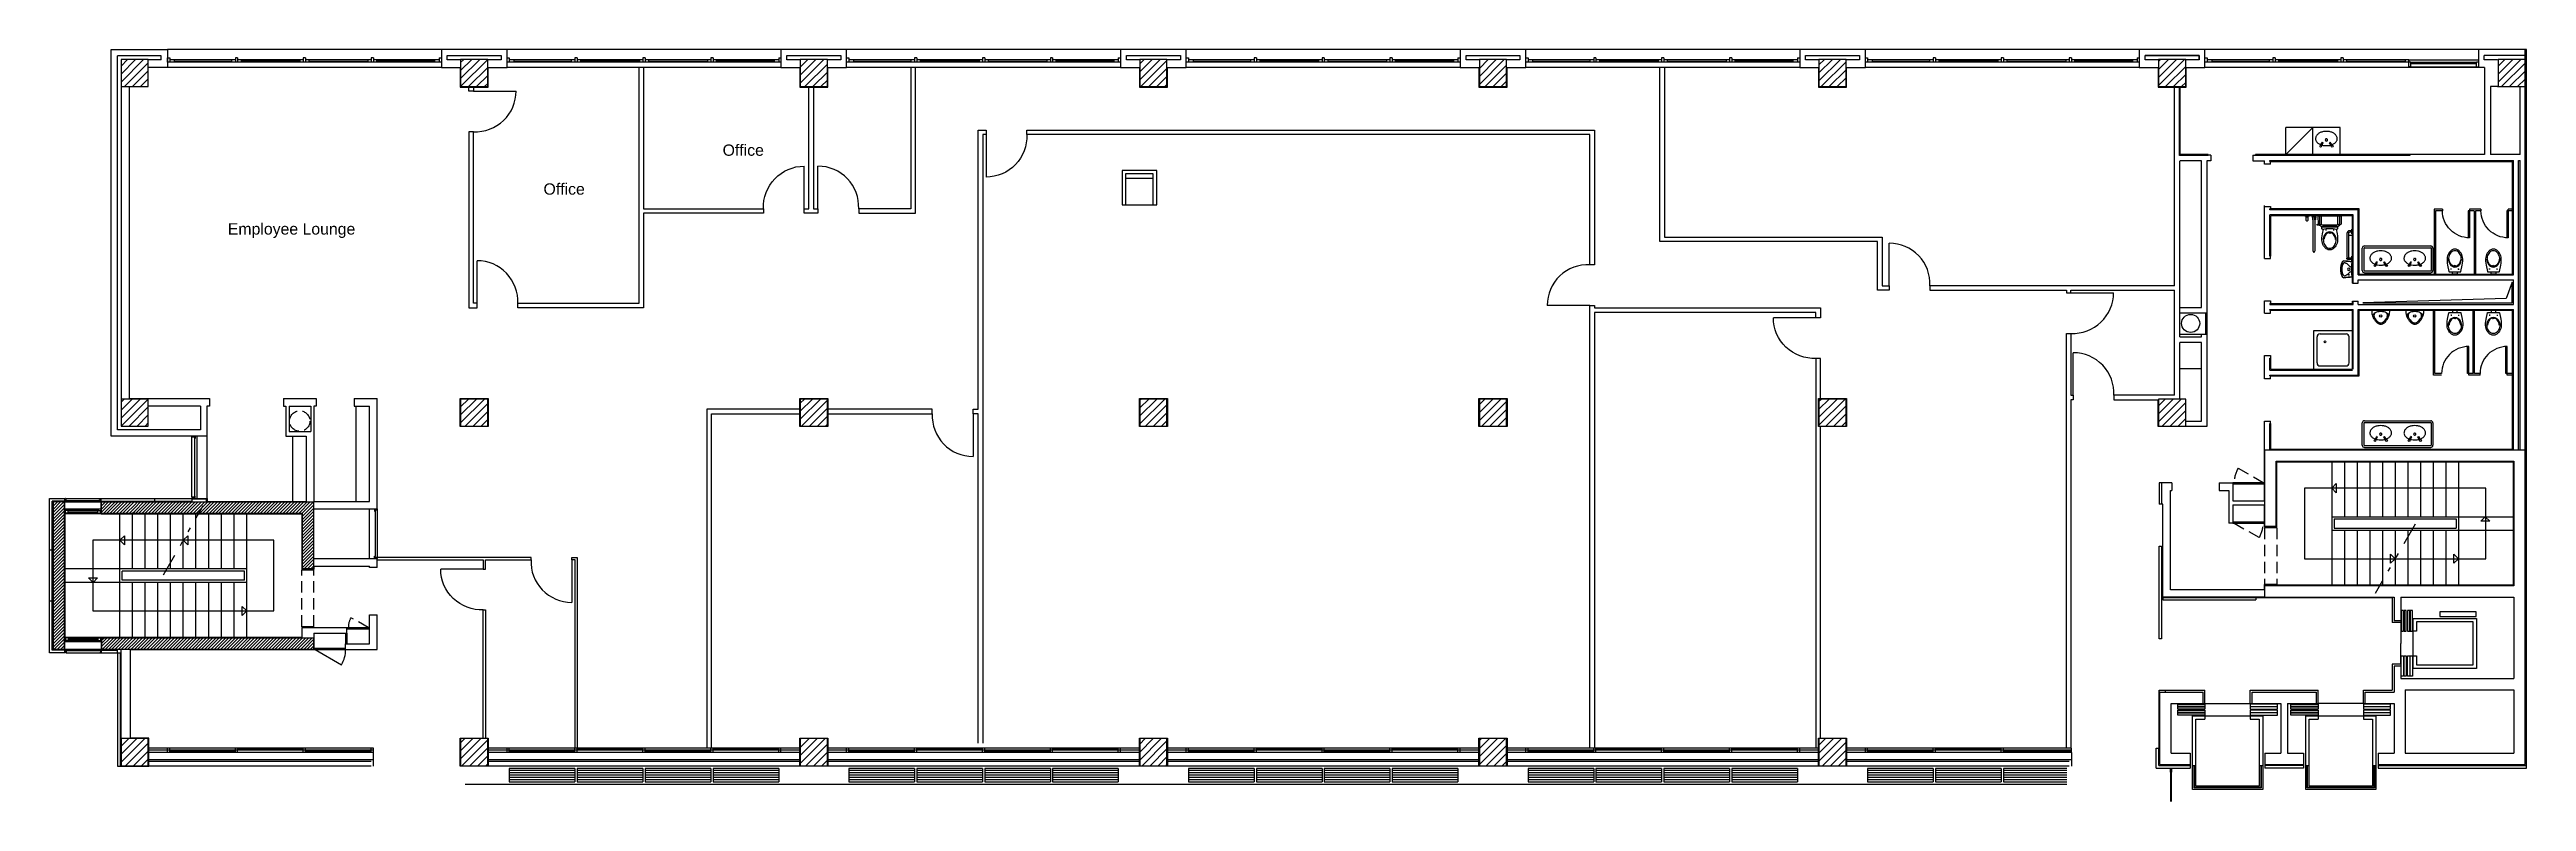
# Model space of a CAD drawing. Header units: metres. Extents: x 7.1 to 61.9, y 11.1 to 27.8.
import ezdxf

# ---------------------------------------------------------------- set-up
doc = ezdxf.new("R2010")
doc.units = ezdxf.units.M
for name, pattern in [('Default', [0]), ('Divide', [1.25, 0.5, -0.25, 0, -0.25, 0, -0.25]), ('Hidden', [0.375, 0.25, -0.125])]:
    doc.linetypes.add(name, pattern=pattern)
for name, color, linetype in [('1F', 15, 'Continuous'), ('1FIN', 15, 'Continuous'), ('2F', 7, 'Continuous'), ('2FIN', 7, 'Continuous'), ('CAI', 52, 'Continuous'), ('CAIX', 52, 'Continuous'), ('Doors', 2, 'Continuous'), ('Equipment', 92, 'Default'), ('ESTR', 92, 'Continuous'), ('Hatch', 15, 'Continuous'), ('Partitions', 6, 'Continuous'), ('Pillars', 30, 'Continuous'), ('Text', 4, 'Continuous')]:
    doc.layers.add(name, color=color, linetype=linetype)
doc.layers.add('Interior Walls', color=7, linetype='Continuous', lineweight=30)
doc.styles.add('Title', font='arial.ttf')

msp = doc.modelspace()

# ---------------------------------------------------------------- texts
at = {"layer": 'Text', "char_height": 0.25, "width": 3.61278, "attachment_point": 5, "style": 'Title'}
for s, insert in [('Office', (22.468, 25.533)), ('Office', (18.512, 24.674)), ('Employee Lounge', (12.492, 23.757))]:
    msp.add_mtext(s, dxfattribs=dict(at, insert=insert))

# ---------------------------------------------------------------- blocks, each defined once
blk = doc.blocks.new('Door 1')
blk.add_line((0, 0), (0, 0.941))
blk.add_arc((0, 0.041), 0.9, 357.3627, 90)
blk = doc.blocks.new('J3')
at = {"color": 0}
for p, q in [((0, 0.4), (-6.88, 0.4)), ((0, 0.35), (-6.88, 0.35)), ((0, 0.3), (-6.88, 0.3)), ((-6.465, 0.3), (-6.465, 0.4)), ((-6.415, 0.3), (-6.415, 0.4)), ((-4.965, 0.3), (-4.965, 0.4)), ((-4.915, 0.3), (-4.915, 0.4)), ((-3.465, 0.3), (-3.465, 0.4)), ((-3.415, 0.3), (-3.415, 0.4)), ((-1.965, 0.3), (-1.965, 0.4)), ((-1.915, 0.3), (-1.915, 0.4)), ((-0.465, 0.3), (-0.465, 0.4)), ((-0.415, 0.3), (-0.415, 0.4))]:
    blk.add_line(p, q, dxfattribs=at)
at = {"color": 15}
for p, q in [((-4.965, 0.325), (-6.415, 0.325)), ((-3.465, 0.375), (-4.915, 0.375)), ((-1.965, 0.325), (-3.415, 0.325)), ((-0.465, 0.375), (-1.915, 0.375))]:
    blk.add_line(p, q, dxfattribs=at)
at = {"layer": '1F'}
for p, q in [((-6.415, -0.05), (-6.415, -0.35)), ((-4.965, -0.05), (-6.415, -0.05)), ((-4.965, -0.1), (-6.415, -0.1)), ((-4.965, -0.15), (-6.415, -0.15)), ((-4.965, -0.2), (-6.415, -0.2)), ((-4.965, -0.25), (-6.415, -0.25)), ((-4.965, -0.3), (-6.415, -0.3)), ((-6.415, -0.35), (-4.965, -0.35)), ((-4.965, -0.05), (-4.965, -0.35)), ((-3.465, -0.05), (-4.915, -0.05)), ((-4.915, -0.05), (-4.915, -0.35)), ((-3.465, -0.1), (-4.915, -0.1)), ((-3.465, -0.15), (-4.915, -0.15)), ((-3.465, -0.2), (-4.915, -0.2)), ((-3.465, -0.25), (-4.915, -0.25)), ((-3.465, -0.3), (-4.915, -0.3)), ((-4.915, -0.35), (-3.465, -0.35)), ((-3.465, -0.05), (-3.465, -0.35)), ((-1.965, -0.05), (-3.415, -0.05)), ((-3.415, -0.05), (-3.415, -0.35)), ((-1.965, -0.1), (-3.415, -0.1)), ((-1.965, -0.15), (-3.415, -0.15)), ((-1.965, -0.2), (-3.415, -0.2)), ((-1.965, -0.25), (-3.415, -0.25)), ((-1.965, -0.3), (-3.415, -0.3)), ((-3.415, -0.35), (-1.965, -0.35)), ((-1.965, -0.05), (-1.965, -0.35)), ((-0.465, -0.05), (-1.915, -0.05)), ((-1.915, -0.05), (-1.915, -0.35)), ((-0.465, -0.1), (-1.915, -0.1)), ((-0.465, -0.15), (-1.915, -0.15)), ((-0.465, -0.2), (-1.915, -0.2)), ((-0.465, -0.25), (-1.915, -0.25)), ((-0.465, -0.3), (-1.915, -0.3)), ((-1.915, -0.35), (-0.465, -0.35)), ((-0.465, -0.05), (-0.465, -0.35))]:
    blk.add_line(p, q, dxfattribs=at)
at = {"layer": '2F'}
for p, q in [((0, 0.14), (-6.88, 0.14)), ((0, 0.1), (-6.88, 0.1)), ((0, 0), (-6.88, 0))]:
    blk.add_line(p, q, dxfattribs=at)
blk = doc.blocks.new('J1')
at = {"layer": '2F', "linetype": 'Continuous'}
for p, q in [((6.05, 0.4), (0, 0.4)), ((6.05, 0), (0, 0))]:
    blk.add_line(p, q, dxfattribs=at)
at = {"layer": 'CAI'}
for p, q in [((0, 0.22), (0.05, 0.22)), ((0, 0.12), (0, 0.22)), ((2.925, 0.17), (2.925, 0.12)), ((3, 0.22), (3, 0.12)), ((3.05, 0.22), (3.05, 0.12)), ((3.125, 0.17), (3.125, 0.12)), ((6.05, 0.22), (6.05, 0.12))]:
    blk.add_line(p, q, dxfattribs=at)
at = {"layer": 'CAI', "linetype": 'Continuous'}
for p, q in [((6.05, 0.12), (0, 0.12)), ((0.05, 0.22), (0.05, 0.12)), ((1.5, 0.17), (0.05, 0.17)), ((0.15, 0.17), (0.15, 0.12)), ((1.425, 0.12), (1.425, 0.17)), ((1.55, 0.22), (1.5, 0.22)), ((1.5, 0.22), (1.5, 0.12)), ((1.55, 0.12), (1.5, 0.12)), ((1.55, 0.22), (1.55, 0.12)), ((3, 0.17), (1.55, 0.17)), ((1.625, 0.17), (1.625, 0.12)), ((3.05, 0.22), (3, 0.22)), ((4.5, 0.17), (3.05, 0.17)), ((4.425, 0.17), (4.425, 0.12)), ((4.55, 0.22), (4.5, 0.22)), ((4.5, 0.22), (4.5, 0.12)), ((4.55, 0.22), (4.55, 0.12)), ((6, 0.17), (4.55, 0.17)), ((4.625, 0.12), (4.625, 0.17)), ((5.9, 0.17), (5.9, 0.12)), ((6, 0.22), (6.05, 0.22)), ((6, 0.22), (6, 0.12))]:
    blk.add_line(p, q, dxfattribs=at)
at = {"layer": 'CAI', "color": 15}
for p, q in [((0.15, 0.145), (1.425, 0.145)), ((2.925, 0.145), (1.625, 0.145)), ((3.125, 0.145), (4.425, 0.145)), ((5.9, 0.145), (4.625, 0.145))]:
    blk.add_line(p, q, dxfattribs=at)
blk = doc.blocks.new('P2')
at = {"layer": 'Hatch'}
h = blk.add_hatch(dxfattribs=at)
h.set_pattern_fill('ANSI31', color=256, style=0)
h.set_pattern_definition([(45, (-41.75321, -29.09718), (-0.08838835, 0.08838835), [])])
h.paths.add_polyline_path([(-0.3, 0.3), (-0.3, -0.3), (0.3, -0.3), (0.3, 0.3)])
at = {"layer": 'Pillars'}
blk.add_lwpolyline([(-0.3, -0.3), (0.3, -0.3), (0.3, 0.3), (-0.3, 0.3)], close=True, dxfattribs=at)
blk = doc.blocks.new('P5')
at = {"layer": 'Partitions'}
blk.add_lwpolyline([(-0.31, -0.31), (-0.31, 0.31), (0.31, 0.31), (0.31, -0.31)], close=True, dxfattribs=at)
at = {"layer": 'Interior Walls'}
blk.add_blockref('P2', (0, 0), dxfattribs=at)
blk = doc.blocks.new('P1')
at = {"layer": '1F'}
blk.add_lwpolyline([(-0.3, 0.29), (-0.595, 0.29), (-0.595, 0.39), (0.595, 0.39), (0.595, 0.29), (0.3, 0.29)], dxfattribs=at)
at = {"layer": 'Partitions'}
blk.add_lwpolyline([(-0.725, 0.12), (-0.31, 0.12), (-0.31, -0.31), (0.31, -0.31), (0.31, 0.12), (0.725, 0.12), (0.725, 0.52), (-0.725, 0.52)], close=True, dxfattribs=at)
at = {"layer": 'Interior Walls'}
blk.add_blockref('P2', (0, 0), dxfattribs=at)
blk = doc.blocks.new('*X14')
at = {"color": 0}
for p, q in [((-23.478, 11.24), (-23.253, 11.466)), ((-23.478, 11.311), (-23.323, 11.466)), ((-23.478, 11.382), (-23.394, 11.466)), ((-23.478, 11.453), (-23.465, 11.466)), ((-23.432, 11.216), (-23.182, 11.466)), ((-23.361, 11.216), (-23.111, 11.466)), ((-23.291, 11.216), (-23.041, 11.466)), ((-23.22, 11.216), (-22.97, 11.466)), ((-23.149, 11.216), (-22.899, 11.466)), ((-23.078, 11.216), (-22.828, 11.466)), ((-23.008, 11.216), (-22.758, 11.466)), ((-22.937, 11.216), (-22.748, 11.405)), ((-22.866, 11.216), (-22.748, 11.334)), ((-22.796, 11.216), (-22.748, 11.264)), ((-22.748, 11.264), (-22.546, 11.466)), ((-22.748, 11.334), (-22.616, 11.466)), ((-22.748, 11.405), (-22.687, 11.466)), ((-22.725, 11.216), (-22.475, 11.466)), ((-22.654, 11.216), (-22.404, 11.466)), ((-22.583, 11.216), (-22.333, 11.466)), ((-22.513, 11.216), (-22.263, 11.466)), ((-22.442, 11.216), (-22.192, 11.466)), ((-22.371, 11.216), (-22.121, 11.466)), ((-22.301, 11.216), (-22.051, 11.466)), ((-22.23, 11.216), (-21.98, 11.466)), ((-22.159, 11.216), (-21.909, 11.466)), ((-22.088, 11.216), (-21.838, 11.466)), ((-22.018, 11.216), (-21.768, 11.466)), ((-21.947, 11.216), (-21.697, 11.466)), ((-21.876, 11.216), (-21.626, 11.466)), ((-21.806, 11.216), (-21.556, 11.466)), ((-21.735, 11.216), (-21.485, 11.466)), ((-21.664, 11.216), (-21.414, 11.466)), ((-21.594, 11.216), (-21.344, 11.466)), ((-21.523, 11.216), (-21.273, 11.466)), ((-21.452, 11.216), (-21.202, 11.466)), ((-21.381, 11.216), (-21.131, 11.466)), ((-21.311, 11.216), (-21.061, 11.466)), ((-21.24, 11.216), (-20.99, 11.466)), ((-21.169, 11.216), (-20.919, 11.466)), ((-21.099, 11.216), (-20.849, 11.466)), ((-21.028, 11.216), (-20.778, 11.466)), ((-20.957, 11.216), (-20.707, 11.466)), ((-20.886, 11.216), (-20.636, 11.466)), ((-20.816, 11.216), (-20.566, 11.466)), ((-20.745, 11.216), (-20.495, 11.466)), ((-20.674, 11.216), (-20.424, 11.466)), ((-20.604, 11.216), (-20.354, 11.466)), ((-20.533, 11.216), (-20.283, 11.466)), ((-20.462, 11.216), (-20.212, 11.466)), ((-20.391, 11.216), (-20.141, 11.466)), ((-20.321, 11.216), (-20.071, 11.466)), ((-20.25, 11.216), (-20, 11.466)), ((-20.179, 11.216), (-19.929, 11.466)), ((-20.109, 11.216), (-19.859, 11.466)), ((-20.038, 11.216), (-19.788, 11.466)), ((-19.967, 11.216), (-19.717, 11.466)), ((-19.896, 11.216), (-19.646, 11.466)), ((-19.826, 11.216), (-19.576, 11.466)), ((-19.755, 11.216), (-19.505, 11.466)), ((-19.684, 11.216), (-19.434, 11.466)), ((-19.614, 11.216), (-19.364, 11.466)), ((-19.543, 11.216), (-19.293, 11.466)), ((-19.472, 11.216), (-19.222, 11.466)), ((-19.401, 11.216), (-19.151, 11.466)), ((-19.331, 11.216), (-19.081, 11.466)), ((-19.26, 11.216), (-19.01, 11.466)), ((-19.189, 11.216), (-18.939, 11.466)), ((-19.119, 11.216), (-18.869, 11.466)), ((-19.048, 11.216), (-18.798, 11.466)), ((-19.048, 11.145), (-18.798, 11.395)), ((-19.048, 11.074), (-18.798, 11.324)), ((-19.048, 11.004), (-18.798, 11.254)), ((-19.048, 10.933), (-18.798, 11.183)), ((-19.048, 10.862), (-18.798, 11.112)), ((-19.048, 10.791), (-18.798, 11.041)), ((-19.048, 10.721), (-18.798, 10.971)), ((-19.048, 10.65), (-18.798, 10.9)), ((-19.048, 10.579), (-18.798, 10.829)), ((-19.048, 10.509), (-18.798, 10.759)), ((-19.048, 10.438), (-18.798, 10.688)), ((-19.048, 10.367), (-18.798, 10.617)), ((-19.048, 10.296), (-18.798, 10.546)), ((-19.048, 10.226), (-18.798, 10.476)), ((-19.048, 10.155), (-18.798, 10.405)), ((-19.048, 10.084), (-18.798, 10.334)), ((-19.048, 10.014), (-18.798, 10.264)), ((-18.995, 9.996), (-18.798, 10.193)), ((-18.924, 9.996), (-18.798, 10.122)), ((-18.854, 9.996), (-18.798, 10.052))]:
    blk.add_line(p, q, dxfattribs=at)
blk = doc.blocks.new('*X15')
at = {"color": 0}
for p, q in [((-23.478, 8.271), (-23.283, 8.466)), ((-23.478, 8.341), (-23.354, 8.466)), ((-23.478, 8.412), (-23.424, 8.466)), ((-23.462, 8.216), (-23.212, 8.466)), ((-23.391, 8.216), (-23.141, 8.466)), ((-23.321, 8.216), (-23.071, 8.466)), ((-23.25, 8.216), (-23, 8.466)), ((-23.179, 8.216), (-22.929, 8.466)), ((-23.109, 8.216), (-22.859, 8.466)), ((-23.038, 8.216), (-22.788, 8.466)), ((-22.967, 8.216), (-22.748, 8.435)), ((-22.896, 8.216), (-22.748, 8.364)), ((-22.826, 8.216), (-22.748, 8.294)), ((-22.755, 8.216), (-22.748, 8.223)), ((-22.748, 8.223), (-22.505, 8.466)), ((-22.748, 8.294), (-22.576, 8.466)), ((-22.748, 8.364), (-22.646, 8.466)), ((-22.748, 8.435), (-22.717, 8.466)), ((-22.684, 8.216), (-22.434, 8.466)), ((-22.614, 8.216), (-22.364, 8.466)), ((-22.543, 8.216), (-22.293, 8.466)), ((-22.472, 8.216), (-22.222, 8.466)), ((-22.401, 8.216), (-22.151, 8.466)), ((-22.331, 8.216), (-22.081, 8.466)), ((-22.26, 8.216), (-22.01, 8.466)), ((-22.189, 8.216), (-21.939, 8.466)), ((-22.119, 8.216), (-21.869, 8.466)), ((-22.048, 8.216), (-21.798, 8.466)), ((-21.977, 8.216), (-21.727, 8.466)), ((-21.906, 8.216), (-21.656, 8.466)), ((-21.836, 8.216), (-21.586, 8.466)), ((-21.765, 8.216), (-21.515, 8.466)), ((-21.694, 8.216), (-21.444, 8.466)), ((-21.624, 8.216), (-21.374, 8.466)), ((-21.553, 8.216), (-21.303, 8.466)), ((-21.482, 8.216), (-21.232, 8.466)), ((-21.412, 8.216), (-21.162, 8.466)), ((-21.341, 8.216), (-21.091, 8.466)), ((-21.27, 8.216), (-21.02, 8.466)), ((-21.199, 8.216), (-20.949, 8.466)), ((-21.129, 8.216), (-20.879, 8.466)), ((-21.058, 8.216), (-20.808, 8.466)), ((-20.987, 8.216), (-20.737, 8.466)), ((-20.917, 8.216), (-20.667, 8.466)), ((-20.846, 8.216), (-20.596, 8.466)), ((-20.775, 8.216), (-20.525, 8.466)), ((-20.704, 8.216), (-20.454, 8.466)), ((-20.634, 8.216), (-20.384, 8.466)), ((-20.563, 8.216), (-20.313, 8.466)), ((-20.492, 8.216), (-20.242, 8.466)), ((-20.422, 8.216), (-20.172, 8.466)), ((-20.351, 8.216), (-20.101, 8.466)), ((-20.28, 8.216), (-20.03, 8.466)), ((-20.209, 8.216), (-19.959, 8.466)), ((-20.139, 8.216), (-19.889, 8.466)), ((-20.068, 8.216), (-19.818, 8.466)), ((-19.997, 8.216), (-19.747, 8.466)), ((-19.927, 8.216), (-19.677, 8.466)), ((-19.856, 8.216), (-19.606, 8.466)), ((-19.785, 8.216), (-19.535, 8.466)), ((-19.714, 8.216), (-19.464, 8.466)), ((-19.644, 8.216), (-19.394, 8.466)), ((-19.573, 8.216), (-19.323, 8.466)), ((-19.502, 8.216), (-19.252, 8.466)), ((-19.432, 8.216), (-19.182, 8.466)), ((-19.361, 8.216), (-19.111, 8.466)), ((-19.29, 8.216), (-19.04, 8.466)), ((-19.219, 8.216), (-18.969, 8.466)), ((-19.149, 8.216), (-18.899, 8.466)), ((-19.078, 8.216), (-18.828, 8.466)), ((-19.007, 8.216), (-18.798, 8.425)), ((-18.937, 8.216), (-18.798, 8.354)), ((-18.866, 8.216), (-18.798, 8.284))]:
    blk.add_line(p, q, dxfattribs=at)
blk = doc.blocks.new('*X13')
at = {"color": 0}
for p, q in [((-24.548, 11.231), (-24.313, 11.466)), ((-24.548, 11.302), (-24.384, 11.466)), ((-24.548, 11.373), (-24.455, 11.466)), ((-24.548, 11.443), (-24.525, 11.466)), ((-24.548, 11.16), (-24.298, 11.41)), ((-24.548, 11.09), (-24.298, 11.34)), ((-24.548, 11.019), (-24.298, 11.269)), ((-24.548, 10.948), (-24.298, 11.198)), ((-24.548, 10.878), (-24.298, 11.128)), ((-24.548, 10.807), (-24.298, 11.057)), ((-24.548, 10.736), (-24.298, 10.986)), ((-24.548, 10.665), (-24.298, 10.915)), ((-24.548, 10.595), (-24.298, 10.845)), ((-24.548, 10.524), (-24.298, 10.774)), ((-24.548, 10.453), (-24.298, 10.703)), ((-24.548, 10.383), (-24.298, 10.633)), ((-24.548, 10.312), (-24.298, 10.562)), ((-24.548, 10.241), (-24.298, 10.491)), ((-24.548, 10.17), (-24.298, 10.42)), ((-24.548, 10.1), (-24.298, 10.35)), ((-24.548, 10.029), (-24.298, 10.279)), ((-24.548, 9.958), (-24.298, 10.208)), ((-24.548, 9.888), (-24.298, 10.138)), ((-24.548, 9.817), (-24.298, 10.067)), ((-24.548, 9.746), (-24.298, 9.996)), ((-24.548, 9.676), (-24.298, 9.926)), ((-24.548, 9.605), (-24.298, 9.855)), ((-24.548, 9.534), (-24.298, 9.784)), ((-24.548, 9.463), (-24.298, 9.713)), ((-24.548, 9.393), (-24.298, 9.643)), ((-24.548, 9.322), (-24.298, 9.572)), ((-24.548, 9.251), (-24.298, 9.501)), ((-24.548, 9.181), (-24.298, 9.431)), ((-24.548, 9.11), (-24.298, 9.36)), ((-24.548, 9.039), (-24.298, 9.289)), ((-24.548, 8.968), (-24.298, 9.218)), ((-24.548, 8.898), (-24.298, 9.148)), ((-24.548, 8.827), (-24.298, 9.077)), ((-24.548, 8.756), (-24.298, 9.006)), ((-24.548, 8.686), (-24.298, 8.936)), ((-24.548, 8.615), (-24.298, 8.865)), ((-24.548, 8.544), (-24.298, 8.794)), ((-24.548, 8.473), (-24.298, 8.723)), ((-24.548, 8.403), (-24.298, 8.653)), ((-24.548, 8.332), (-24.298, 8.582)), ((-24.548, 8.261), (-24.298, 8.511)), ((-24.523, 8.216), (-24.298, 8.441)), ((-24.452, 8.216), (-24.298, 8.37)), ((-24.381, 8.216), (-24.298, 8.299)), ((-24.311, 8.216), (-24.298, 8.228))]:
    blk.add_line(p, q, dxfattribs=at)
blk = doc.blocks.new('Lav1')
at = {"layer": 'Equipment'}
for p, q in [((-0.127, 0.007), (-0.086, 0.075)), ((-0.11, -0.004), (-0.069, 0.065)), ((-0.069, 0.065), (-0.086, 0.075)), ((0.068, 0.065), (0.085, 0.075)), ((0.109, -0.004), (0.068, 0.065)), ((0.126, 0.007), (0.085, 0.075))]:
    blk.add_line(p, q, dxfattribs=at)
for points in [[(-0.067, 0.309, 0.02503), (-0.102, 0.3, 0.032621), (-0.137, 0.287, 0.040035), (-0.164, 0.272, 0.035303), (-0.188, 0.253, 0.038321), (-0.208, 0.232, 0.054379), (-0.225, 0.207, 0.054586), (-0.235, 0.179, 0.060889), (-0.239, 0.15, 0.075785), (-0.236, 0.124, 0.060002), (-0.225, 0.101, 0.046948), (-0.208, 0.076, 0.043635), (-0.186, 0.056, 0.038584), (-0.159, 0.037, 0.028735), (-0.131, 0.023, 0.012881), (-0.12, 0.018, 0.027941)], [(-0.1, 0.012, 0.025128), (-0.074, 0.006, 0.042673), (0, 0), (0.036, 0.002, 0.021447), (0.074, 0.006, 0.025126), (0.099, 0.012, 0.031893)], [(0.119, 0.018, 0.012883), (0.13, 0.023, 0.028735), (0.159, 0.037, 0.038584), (0.186, 0.056, 0.043635), (0.207, 0.076, 0.046948), (0.225, 0.101, 0.060002), (0.235, 0.124, 0.075785), (0.238, 0.15, 0.060889), (0.234, 0.179, 0.054586), (0.224, 0.207, 0.054379), (0.208, 0.232, 0.038321), (0.188, 0.253, 0.035303), (0.163, 0.272, 0.040035), (0.136, 0.287, 0.032621), (0.102, 0.3, 0.024635), (0.066, 0.309, 0.053768), (-0.001, 0.315), (-0.034, 0.313), (-0.067, 0.309, 0.02503)]]:
    blk.add_lwpolyline(points, format="xyb", dxfattribs=at)
blk.add_lwpolyline([(0, 0.151, 0.414221), (-0.025, 0.126, 0.414221), (0, 0.101, 0.414221), (0.025, 0.126, 0.414221)], format="xyb", close=True, dxfattribs=at)
for centre in [(-0.127, -0.013), (0.126, -0.013)]:
    blk.add_circle(centre, 0.02, dxfattribs=at)
blk = doc.blocks.new('toilet1')
at = {"layer": 'Equipment'}
for p, q in [((0.101, 0.083), (0.121, 0.083)), ((0.111, 0.073), (0.111, 0.093)), ((0.101, -0.083), (0.121, -0.083)), ((0.111, -0.073), (0.111, -0.093))]:
    blk.add_line(p, q, dxfattribs=at)
blk.add_lwpolyline([(0.046, -0.051), (0, -0.051), (0, 0.051), (0.046, 0.051)], dxfattribs=at)
for points in [[(0.046, -0.122, 0.356028), (0.054, -0.132), (0.198, -0.162, 0.088113), (0.37, -0.17, 0.124068), (0.487, -0.118, 0.086475), (0.537, -0.059, 0.130408), (0.552, 0, 0.130408), (0.537, 0.059, 0.086475), (0.487, 0.118, 0.124068), (0.37, 0.17, 0.088113), (0.198, 0.162), (0.054, 0.132, 0.356028), (0.046, 0.122)], [(0.515, 0, 0.221073), (0.475, 0.087, 0.102493), (0.383, 0.136, 0.121565), (0.268, 0.134, 0.187395), (0.171, 0.062, 0.126952), (0.155, 0, 0.126952), (0.171, -0.062, 0.187395), (0.268, -0.134, 0.121565), (0.383, -0.136, 0.102493), (0.475, -0.087, 0.221073)]]:
    blk.add_lwpolyline(points, format="xyb", close=True, dxfattribs=at)
for points in [[(0.326, 0.137, 0.136377), (0.225, 0.109, 0.205105), (0.163, 0.028, 0.668461), (0.177, 0.025, -0.213245), (0.231, 0.099, -0.134007), (0.326, 0.128)], [(0.187, 0.005), (0.182, 0.016, 0.801198), (0.178, 0.017, 0.05862), (0.176, 0, 0.05862), (0.178, -0.017, 0.801198), (0.182, -0.016), (0.187, -0.005)], [(0.326, -0.128, -0.134007), (0.231, -0.099, -0.213245), (0.177, -0.025, 0.668461), (0.163, -0.028, 0.205105), (0.225, -0.109, 0.136377), (0.326, -0.137)]]:
    blk.add_lwpolyline(points, format="xyb", dxfattribs=at)
blk = doc.blocks.new('lav2')
at = {"layer": 'Equipment'}
for p, q in [((-0.145, 0), (-0.145, 0)), ((-0.11, 0.08), (-0.14, 0.08)), ((-0.125, 0.065), (-0.125, 0.095)), ((0.155, 0), (0.155, 0))]:
    blk.add_line(p, q, dxfattribs=at)
for points in [[(-0.165, 0), (0.165, 0, 0.016849), (0.185, 0.19, 0.301008), (0.17, 0.215, 0.09294), (0.095, 0.245, 0.037829), (0, 0.254, 0.037829), (-0.095, 0.245, 0.09294), (-0.17, 0.215, 0.301008), (-0.185, 0.19, 0.016849)], [(0.025, 0.08, 1), (-0.025, 0.08, 1)]]:
    blk.add_lwpolyline(points, format="xyb", close=True, dxfattribs=at)
for points in [[(0.15, 0.015, 0.02486), (0, 0.025, 0.02486), (-0.15, 0.015)], [(0.06, 0.035, -0.295138), (0.055, 0.05), (0.045, 0.045, 0.056664), (0.069, 0.06, 0.044791), (0.086, 0.075, 0.024787), (0.111, 0.107, 0.020889), (0.125, 0.128, 0.020404), (0.138, 0.15, 0.063351), (0.145, 0.171, 0.133874), (0.144, 0.181, 0.159548), (0.133, 0.196, 0.061401), (0.092, 0.218, 0.043909), (0.066, 0.226, 0.026479), (0.023, 0.232), (0, 0.232), (-0.022, 0.232, 0.026479), (-0.066, 0.226, 0.043909), (-0.092, 0.218, 0.061401), (-0.133, 0.196, 0.159548), (-0.144, 0.181, 0.133874), (-0.145, 0.171, 0.063351), (-0.137, 0.15, 0.020404), (-0.125, 0.128, 0.020889), (-0.111, 0.107, 0.024787), (-0.086, 0.075, 0.044791), (-0.069, 0.06, 0.056664), (-0.045, 0.045), (-0.055, 0.05, -0.295138), (-0.06, 0.035)]]:
    blk.add_lwpolyline(points, format="xyb", dxfattribs=at)
blk = doc.blocks.new('staircase')
at = {"layer": '2FIN'}
for p, q in [((1.215, 1.365), (1.215, -0.15)), ((1.495, 1.365), (1.495, 0.15)), ((1.775, 1.365), (1.775, 0.15)), ((2.055, 1.365), (2.055, 0.15)), ((2.335, 1.365), (2.335, 0.15)), ((2.615, 1.365), (2.615, 0.15)), ((2.895, 1.365), (2.895, 0.15)), ((3.175, 1.365), (3.175, 0.15)), ((3.455, 1.365), (3.455, 0.15)), ((3.735, 1.365), (3.735, 0.15)), ((4.015, 1.365), (4.015, 0.15)), ((4.015, 0.78), (3.915, 0.88)), ((3.915, 0.88), (3.915, 0.68)), ((4.015, 0.78), (3.915, 0.68)), ((1.215, 0.15), (0, 0.15)), ((0.623, 0.15), (0.523, 0.05)), ((0.523, 0.05), (0.723, 0.05)), ((0.623, 0.15), (0.723, 0.05)), ((4.015, 0.15), (1.215, 0.15)), ((3.965, 0.1), (1.265, 0.1)), ((1.265, 0.1), (1.265, -0.1)), ((3.965, 0.1), (3.965, -0.1)), ((4.015, 0.15), (4.015, -0.15)), ((1.215, -0.15), (0, -0.15)), ((1.215, -0.15), (1.215, -1.365)), ((4.015, -0.15), (1.215, -0.15)), ((3.965, -0.1), (1.265, -0.1)), ((1.495, -0.15), (1.495, -1.365)), ((1.775, -0.15), (1.775, -1.365)), ((2.055, -0.15), (2.055, -1.365)), ((2.335, -0.15), (2.335, -1.365)), ((2.615, -0.15), (2.615, -1.365)), ((2.895, -0.15), (2.895, -1.365)), ((3.175, -0.15), (3.175, -1.365)), ((3.455, -0.15), (3.455, -1.365)), ((3.735, -0.15), (3.735, -1.365)), ((4.015, -0.15), (4.015, -1.365)), ((1.215, -0.78), (1.315, -0.68)), ((1.215, -0.78), (1.315, -0.88)), ((1.315, -0.88), (1.315, -0.68)), ((2.615, -0.78), (2.715, -0.68)), ((2.615, -0.78), (2.715, -0.88)), ((2.715, -0.88), (2.715, -0.68))]:
    blk.add_line(p, q, dxfattribs=at)
at = {"layer": '2FIN', "linetype": 'Divide'}
blk.add_line((2.174, -0.017), (3.056, -1.543), dxfattribs=at)
at = {"layer": '2FIN'}
blk.add_lwpolyline([(0.615, -0.78), (0.615, 0.78), (4.615, 0.78), (4.615, -0.78)], close=True, dxfattribs=at)
at = {"layer": 'Partitions'}
for p, q in [((0, -1.365), (0, 1.365)), ((0, 1.365), (4.096, 1.365)), ((3.94, -1.365), (0, -1.365))]:
    blk.add_line(p, q, dxfattribs=at)
blk = doc.blocks.new('armchair 054')
for p, q in [((-381, 0), (-381, -762)), ((381, 0), (-381, 0)), ((381, -762), (381, 0)), ((-305, -76), (-305, -762)), ((305, -76), (-305, -76)), ((305, -178), (-305, -178)), ((305, -762), (305, -76)), ((-381, -762), (381, -762))]:
    blk.add_line(p, q)

# ---------------------------------------------------------------- linework, layer by layer
at = {"layer": '1FIN'}
for p, q in [((8.646, 19.357), (8.646, 27.617)), ((9.611, 27.617), (8.646, 27.617)), ((9.611, 27.527), (9.326, 27.527)), ((9.336, 27.357), (9.326, 27.357)), ((9.611, 27.527), (9.611, 27.617)), ((53.431, 27.527), (53.431, 27.627)), ((54.621, 27.627), (53.431, 27.627)), ((53.726, 27.527), (53.431, 27.527)), ((53.716, 27.357), (53.726, 27.357)), ((54.621, 27.527), (54.326, 27.527)), ((54.336, 27.357), (54.326, 27.357)), ((54.621, 27.527), (54.621, 27.627)), ((60.914, 27.527), (60.914, 27.627)), ((61.826, 27.627), (60.914, 27.627)), ((61.209, 27.527), (60.914, 27.527)), ((8.736, 20.037), (8.736, 26.937)), ((8.906, 26.927), (8.906, 26.937)), ((8.906, 20.047), (8.906, 20.037)), ((10.478, 19.877), (9.326, 19.877)), ((10.478, 19.877), (10.478, 19.357)), ((10.478, 19.357), (8.646, 19.357)), ((10.366, 19.212), (10.286, 19.212)), ((10.286, 19.202), (10.286, 19.212)), ((10.356, 19.202), (10.286, 19.202)), ((10.286, 17.867), (10.286, 19.192)), ((10.356, 19.192), (10.286, 19.192)), ((10.356, 17.892), (10.356, 19.202)), ((10.366, 19.167), (10.356, 19.167)), ((10.366, 19.212), (10.366, 19.167)), ((10.618, 19.217), (10.618, 17.842)), ((7.491, 17.782), (7.491, 17.842)), ((7.501, 17.842), (7.491, 17.842)), ((7.491, 17.782), (7.536, 17.782)), ((7.501, 17.792), (7.501, 17.842)), ((7.501, 17.792), (7.536, 17.792)), ((7.511, 17.842), (8.261, 17.842)), ((7.511, 17.792), (7.511, 17.842)), ((7.536, 17.792), (8.236, 17.792)), ((7.536, 17.782), (7.536, 17.792)), ((8.236, 17.782), (8.236, 17.792)), ((8.271, 17.792), (8.236, 17.792)), ((8.281, 17.782), (8.236, 17.782)), ((8.261, 17.792), (8.261, 17.842)), ((8.271, 17.842), (8.281, 17.842)), ((8.271, 17.792), (8.271, 17.842)), ((8.281, 17.782), (8.281, 17.842)), ((10.356, 17.867), (10.286, 17.867)), ((10.286, 17.857), (10.286, 17.847)), ((10.356, 17.857), (10.286, 17.857)), ((10.366, 17.847), (10.286, 17.847)), ((10.366, 17.892), (10.356, 17.892)), ((10.356, 17.857), (10.356, 17.892)), ((10.366, 17.847), (10.366, 17.892)), ((14.326, 17.607), (14.326, 17.562)), ((14.326, 17.607), (14.386, 17.607)), ((14.326, 17.562), (14.336, 17.562)), ((14.336, 17.597), (14.386, 17.597)), ((14.336, 17.597), (14.336, 17.562)), ((14.336, 17.587), (14.386, 17.587)), ((14.336, 17.562), (14.336, 16.562)), ((14.386, 17.612), (14.386, 16.512)), ((14.386, 17.597), (14.386, 17.607)), ((56.336, 17.212), (56.066, 17.212)), ((56.336, 17.202), (56.066, 17.202)), ((14.326, 16.562), (14.336, 16.562)), ((14.326, 16.517), (14.326, 16.562)), ((14.326, 16.517), (14.386, 16.517)), ((14.336, 16.527), (14.336, 16.562)), ((14.336, 16.537), (14.386, 16.537)), ((14.336, 16.527), (14.386, 16.527)), ((14.386, 16.527), (14.386, 16.517)), ((12.716, 16.282), (12.986, 16.282)), ((12.716, 16.272), (12.986, 16.272)), ((56.336, 15.932), (56.066, 15.932)), ((56.336, 15.922), (56.066, 15.922)), ((12.716, 15.002), (12.986, 15.002)), ((12.716, 14.992), (12.986, 14.992)), ((7.491, 14.492), (7.536, 14.492)), ((7.491, 14.492), (7.491, 14.432)), ((7.501, 14.432), (7.491, 14.432)), ((7.501, 14.482), (7.501, 14.432)), ((7.501, 14.482), (7.536, 14.482)), ((7.511, 14.482), (7.511, 14.432)), ((7.511, 14.432), (8.261, 14.432)), ((7.536, 14.492), (7.536, 14.482)), ((7.536, 14.482), (8.236, 14.482)), ((8.236, 14.492), (8.236, 14.482)), ((8.281, 14.492), (8.236, 14.492)), ((8.271, 14.482), (8.236, 14.482)), ((8.261, 14.482), (8.261, 14.432)), ((8.271, 14.482), (8.271, 14.432)), ((8.271, 14.432), (8.281, 14.432)), ((8.281, 14.492), (8.281, 14.432)), ((12.986, 14.532), (13.686, 14.532)), ((12.986, 14.532), (13.686, 14.532)), ((12.986, 14.502), (13.686, 14.502)), ((12.986, 14.502), (13.686, 14.502)), ((54.151, 13.247), (54.151, 13.297)), ((54.151, 13.297), (54.751, 13.297)), ((54.751, 13.247), (54.151, 13.247)), ((54.151, 13.187), (54.151, 13.237)), ((54.151, 13.237), (54.751, 13.237)), ((54.751, 13.187), (54.151, 13.187)), ((54.151, 13.112), (54.151, 13.162)), ((54.151, 13.162), (54.751, 13.162)), ((54.751, 13.297), (54.751, 13.247)), ((54.751, 13.237), (54.751, 13.187)), ((54.751, 13.162), (54.751, 13.112)), ((55.751, 13.297), (55.751, 13.247)), ((56.351, 13.297), (55.751, 13.297)), ((55.751, 13.247), (56.351, 13.247)), ((55.751, 13.237), (55.751, 13.187)), ((56.351, 13.237), (55.751, 13.237)), ((55.751, 13.187), (56.351, 13.187)), ((55.751, 13.162), (55.751, 13.112)), ((56.351, 13.162), (55.751, 13.162)), ((56.351, 13.247), (56.351, 13.297)), ((56.351, 13.187), (56.351, 13.237)), ((56.351, 13.112), (56.351, 13.162)), ((56.651, 13.247), (56.651, 13.297)), ((56.651, 13.297), (57.251, 13.297)), ((57.251, 13.247), (56.651, 13.247)), ((56.651, 13.237), (57.251, 13.237)), ((56.651, 13.187), (56.651, 13.237)), ((57.251, 13.187), (56.651, 13.187)), ((56.651, 13.162), (57.251, 13.162)), ((56.651, 13.112), (56.651, 13.162)), ((57.251, 13.297), (57.251, 13.247)), ((57.251, 13.237), (57.251, 13.187)), ((57.251, 13.162), (57.251, 13.112)), ((58.251, 13.297), (58.251, 13.247)), ((58.851, 13.297), (58.251, 13.297)), ((58.251, 13.247), (58.851, 13.247)), ((58.251, 13.237), (58.251, 13.187)), ((58.851, 13.237), (58.251, 13.237)), ((58.251, 13.187), (58.851, 13.187)), ((58.251, 13.162), (58.251, 13.112)), ((58.851, 13.162), (58.251, 13.162)), ((58.851, 13.247), (58.851, 13.297)), ((58.851, 13.187), (58.851, 13.237)), ((58.851, 13.112), (58.851, 13.162)), ((54.751, 13.112), (54.151, 13.112)), ((54.151, 13.052), (54.151, 13.102)), ((54.151, 13.102), (54.751, 13.102)), ((54.751, 13.052), (54.151, 13.052)), ((54.751, 13.102), (54.751, 13.052)), ((55.751, 13.112), (56.351, 13.112)), ((55.751, 13.102), (55.751, 13.052)), ((56.351, 13.102), (55.751, 13.102)), ((55.751, 13.052), (56.351, 13.052)), ((56.351, 13.052), (56.351, 13.102)), ((57.251, 13.112), (56.651, 13.112)), ((56.651, 13.102), (57.251, 13.102)), ((56.651, 13.052), (56.651, 13.102)), ((57.251, 13.052), (56.651, 13.052)), ((57.251, 13.102), (57.251, 13.052)), ((58.251, 13.112), (58.851, 13.112)), ((58.251, 13.102), (58.251, 13.052)), ((58.851, 13.102), (58.251, 13.102)), ((58.251, 13.052), (58.851, 13.052)), ((58.851, 13.052), (58.851, 13.102)), ((48.751, 11.877), (47.301, 11.877)), ((47.301, 11.877), (47.301, 11.577)), ((48.751, 11.827), (47.301, 11.827)), ((48.751, 11.777), (47.301, 11.777)), ((48.751, 11.727), (47.301, 11.727)), ((48.751, 11.677), (47.301, 11.677)), ((48.751, 11.627), (47.301, 11.627)), ((47.301, 11.577), (48.751, 11.577)), ((48.751, 11.877), (48.751, 11.577)), ((50.251, 11.877), (48.801, 11.877)), ((48.801, 11.877), (48.801, 11.577)), ((50.251, 11.827), (48.801, 11.827)), ((50.251, 11.777), (48.801, 11.777)), ((50.251, 11.727), (48.801, 11.727)), ((50.251, 11.677), (48.801, 11.677)), ((50.251, 11.627), (48.801, 11.627)), ((48.801, 11.577), (50.251, 11.577)), ((50.251, 11.877), (50.251, 11.577)), ((51.701, 11.877), (50.301, 11.877)), ((50.301, 11.877), (50.301, 11.577)), ((51.701, 11.827), (50.301, 11.827)), ((51.701, 11.777), (50.301, 11.777)), ((51.701, 11.727), (50.301, 11.727)), ((51.701, 11.677), (50.301, 11.677)), ((51.701, 11.627), (50.301, 11.627)), ((50.301, 11.577), (51.701, 11.577)), ((54.509, 11.445), (54.509, 11.937)), ((54.519, 11.455), (54.519, 11.937)), ((55.984, 11.937), (55.984, 11.455)), ((55.994, 11.937), (55.994, 11.445)), ((57.009, 11.445), (57.009, 11.937)), ((57.019, 11.455), (57.019, 11.937)), ((58.484, 11.937), (58.484, 11.455)), ((58.494, 11.937), (58.494, 11.445)), ((55.994, 11.445), (54.509, 11.445)), ((55.984, 11.455), (54.519, 11.455)), ((58.494, 11.445), (57.009, 11.445)), ((58.484, 11.455), (57.019, 11.455))]:
    msp.add_line(p, q, dxfattribs=at)
at = {"layer": '1FIN', "linetype": 'Hidden'}
for p, q in [((56.036, 18.187), (55.482, 18.507)), ((55.396, 17.297), (55.951, 16.977)), ((56.066, 17.192), (56.066, 15.942)), ((56.336, 17.192), (56.336, 15.942)), ((12.716, 15.012), (12.716, 16.262)), ((12.986, 15.012), (12.986, 16.262)), ((14.186, 14.992), (13.802, 15.204))]:
    msp.add_line(p, q, dxfattribs=at)
at = {"layer": '1FIN', "linetype": 'Continuous'}
msp.add_line((13.016, 14.502), (13.597, 14.167), dxfattribs=at)
at = {"layer": '1FIN'}
msp.add_lwpolyline([(58.234, 22.164), (61.532, 22.164), (61.532, 22.621), (61.4, 22.254), (58.234, 22.164)], dxfattribs=at)
at = {"layer": '1FIN', "linetype": 'Hidden'}
for centre, radius, start, end in [((56.036, 18.187), 0.64, 150, 180), ((55.396, 17.297), 0.64, 330, 360), ((14.176, 14.992), 0.43, 150.5583, 180)]:
    msp.add_arc(centre, radius, start, end, dxfattribs=at)
at = {"layer": '1FIN', "linetype": 'Continuous'}
msp.add_arc((13.016, 14.502), 0.67, 330, 360, dxfattribs=at)
at = {"layer": '2F'}
msp.add_line((16.326, 11.527), (51.701, 11.527), dxfattribs=at)
at = {"layer": '2FIN'}
for p, q in [((60.801, 27.757), (54.751, 27.757)), ((60.801, 27.357), (54.751, 27.357)), ((61.826, 18.912), (61.826, 27.757)), ((54.186, 25.417), (54.186, 26.927)), ((54.822, 25.417), (54.186, 25.417)), ((54.822, 25.417), (54.822, 25.427)), ((55.866, 25.417), (55.866, 25.427)), ((59.276, 25.417), (55.866, 25.417)), ((56.186, 25.307), (61.566, 25.307)), ((56.186, 25.287), (56.186, 25.307)), ((56.196, 25.287), (56.186, 25.287)), ((59.276, 25.437), (59.276, 25.417)), ((61.566, 22.777), (61.566, 25.307)), ((61.676, 18.912), (61.676, 25.307)), ((61.676, 25.307), (61.716, 25.307)), ((61.716, 18.912), (61.716, 25.307)), ((56.186, 24.217), (56.186, 24.237)), ((56.196, 24.237), (56.186, 24.237)), ((58.136, 24.217), (56.186, 24.217)), ((56.186, 23.193), (56.186, 24.107)), ((58.026, 24.107), (56.186, 24.107)), ((58.026, 22.597), (58.026, 24.107)), ((58.136, 22.777), (58.136, 24.217)), ((56.186, 23.193), (56.196, 23.193)), ((58.136, 22.777), (61.566, 22.777)), ((54.196, 21.468), (54.196, 21.938)), ((54.196, 21.938), (54.791, 21.938)), ((54.769, 21.468), (54.769, 21.938)), ((54.791, 21.468), (54.791, 21.938)), ((56.186, 22.147), (56.186, 22.127)), ((56.196, 22.147), (56.186, 22.147)), ((56.186, 22.127), (58.026, 22.127)), ((56.186, 22.017), (58.026, 22.017)), ((56.186, 21.997), (56.186, 22.017)), ((56.196, 21.997), (56.186, 21.997)), ((58.026, 22.127), (58.026, 22.197)), ((58.026, 20.697), (58.026, 22.017)), ((58.136, 22.017), (61.566, 22.017)), ((58.136, 20.547), (58.136, 22.017)), ((61.566, 18.912), (61.566, 22.017)), ((54.196, 21.468), (54.791, 21.468)), ((56.186, 20.942), (56.196, 20.942)), ((56.186, 20.677), (56.186, 20.942)), ((54.196, 20.712), (54.671, 20.712)), ((56.186, 20.677), (58.006, 20.677)), ((56.186, 20.567), (58.156, 20.567)), ((56.186, 20.547), (56.186, 20.567)), ((56.196, 20.547), (56.186, 20.547)), ((13.916, 17.772), (13.916, 19.877)), ((10.406, 17.842), (10.406, 19.217)), ((12.516, 19.217), (12.516, 17.772)), ((56.186, 18.912), (56.186, 19.495)), ((56.186, 19.495), (56.196, 19.495)), ((53.791, 18.187), (53.791, 17.726)), ((56.066, 18.187), (55.366, 18.187)), ((56.066, 18.157), (55.366, 18.157)), ((55.396, 18.157), (55.396, 18.187)), ((56.036, 18.157), (56.036, 18.187)), ((56.036, 18.187), (56.036, 18.157)), ((7.206, 14.492), (7.206, 17.782)), ((7.486, 17.782), (7.206, 17.782)), ((7.476, 17.762), (7.476, 17.782)), ((7.486, 17.762), (8.286, 17.762)), ((8.286, 17.782), (10.286, 17.782)), ((8.296, 17.762), (8.296, 17.782)), ((9.461, 17.842), (9.461, 17.782)), ((10.286, 17.842), (10.286, 17.762)), ((10.616, 17.822), (10.286, 17.822)), ((10.616, 17.762), (10.616, 17.822)), ((14.216, 16.512), (14.216, 17.612)), ((55.366, 17.327), (56.066, 17.327)), ((55.366, 17.297), (56.066, 17.297)), ((55.396, 17.327), (55.396, 17.297)), ((56.036, 17.297), (56.036, 17.327)), ((7.146, 16.706), (7.206, 16.706)), ((7.206, 15.569), (7.146, 15.569)), ((53.821, 15.652), (55.871, 15.652)), ((56.076, 15.662), (53.831, 15.662)), ((58.886, 15.652), (58.886, 15.662)), ((60.741, 15.332), (59.941, 15.332)), ((59.941, 15.332), (59.941, 15.232)), ((60.741, 15.232), (60.741, 15.332)), ((13.686, 14.862), (13.686, 14.632)), ((13.716, 14.992), (14.216, 14.992)), ((13.716, 14.962), (14.216, 14.962)), ((13.716, 14.862), (13.716, 14.632)), ((13.746, 14.992), (13.746, 14.962)), ((14.186, 14.962), (14.186, 14.992)), ((59.076, 15.097), (59.076, 14.637)), ((59.941, 15.232), (60.741, 15.232)), ((7.486, 14.492), (7.206, 14.492)), ((7.476, 14.512), (7.476, 14.492)), ((7.486, 14.512), (8.286, 14.512)), ((8.286, 14.492), (8.647, 14.492)), ((8.296, 14.512), (8.296, 14.492)), ((8.647, 14.432), (8.647, 14.492)), ((8.647, 14.432), (8.707, 14.432)), ((8.707, 14.432), (8.707, 11.927)), ((8.727, 12.537), (8.727, 14.512)), ((13.016, 14.532), (13.016, 14.502)), ((13.656, 14.532), (13.656, 14.502)), ((59.076, 14.177), (59.076, 14.637)), ((53.751, 13.562), (53.741, 13.562)), ((53.876, 13.562), (53.876, 13.602)), ((54.751, 13.312), (55.751, 13.312)), ((58.251, 13.312), (57.251, 13.312)), ((54.476, 13.037), (56.026, 13.037)), ((54.476, 11.412), (54.476, 13.037)), ((54.551, 12.962), (54.751, 12.962)), ((54.551, 11.487), (54.551, 12.962)), ((54.751, 13.037), (54.751, 12.962)), ((55.751, 13.037), (55.751, 12.962)), ((55.751, 12.962), (55.951, 12.962)), ((55.951, 12.962), (55.951, 11.487)), ((56.026, 13.037), (56.026, 11.412)), ((56.976, 13.037), (58.526, 13.037)), ((56.976, 11.412), (56.976, 13.037)), ((57.051, 11.487), (57.051, 12.962)), ((57.051, 12.962), (57.251, 12.962)), ((57.251, 13.037), (57.251, 12.962)), ((58.251, 13.037), (58.251, 12.962)), ((58.251, 12.962), (58.451, 12.962)), ((58.451, 12.962), (58.451, 11.487)), ((58.526, 13.037), (58.526, 11.412)), ((14.301, 12.067), (9.336, 12.067)), ((14.301, 11.927), (14.301, 12.227)), ((51.801, 12.067), (46.836, 12.067)), ((51.801, 12.227), (51.801, 11.927)), ((51.801, 12.227), (51.801, 11.927)), ((53.731, 11.942), (53.731, 12.327)), ((53.731, 12.317), (53.751, 12.317)), ((53.741, 12.327), (53.751, 12.327)), ((8.727, 11.937), (8.707, 11.937)), ((14.251, 12.027), (9.336, 12.027)), ((14.251, 11.927), (9.336, 11.927)), ((51.751, 12.027), (46.836, 12.027)), ((51.751, 11.927), (46.836, 11.927)), ((53.731, 11.942), (54.426, 11.942)), ((53.973, 11.82), (54.018, 11.82)), ((53.981, 11.872), (53.981, 11.797)), ((53.981, 11.872), (54.011, 11.872)), ((53.981, 11.797), (53.991, 11.797)), ((53.991, 11.862), (53.991, 11.146)), ((53.991, 11.862), (54.001, 11.862)), ((54.001, 11.862), (54.001, 11.146)), ((54.001, 11.797), (54.011, 11.797)), ((54.011, 11.872), (54.011, 11.797)), ((54.551, 11.937), (54.476, 11.937)), ((56.026, 11.937), (55.951, 11.937)), ((56.926, 11.942), (56.076, 11.942)), ((57.051, 11.937), (56.976, 11.937)), ((58.526, 11.937), (58.451, 11.937)), ((58.576, 11.942), (61.851, 11.942)), ((56.026, 11.412), (54.476, 11.412)), ((55.951, 11.487), (54.551, 11.487)), ((58.526, 11.412), (56.976, 11.412)), ((58.451, 11.487), (57.051, 11.487))]:
    msp.add_line(p, q, dxfattribs=at)
msp.add_lwpolyline([(53.741, 14.739), (53.741, 16.789), (53.791, 16.789), (53.791, 14.739)], close=True, dxfattribs=at)
for points in [[(59.137, 15.362), (59.087, 15.362), (59.087, 14.912), (59.137, 14.912), (59.137, 15.362)], [(59.197, 15.362), (59.147, 15.362), (59.147, 14.912), (59.197, 14.912), (59.197, 15.362)], [(59.272, 15.362), (59.222, 15.362), (59.222, 14.912), (59.272, 14.912), (59.272, 15.362)], [(59.332, 15.362), (59.282, 15.362), (59.282, 14.912), (59.332, 14.912), (59.332, 15.362)], [(59.347, 14.087), (59.347, 15.187), (60.747, 15.187), (60.747, 14.087), (59.347, 14.087)], [(59.347, 14.362), (59.422, 14.362), (59.422, 14.162), (60.672, 14.162), (60.672, 15.112), (59.422, 15.112), (59.422, 14.912), (59.347, 14.912)], [(59.137, 13.912), (59.087, 13.912), (59.087, 14.362), (59.137, 14.362), (59.137, 13.912)], [(59.197, 13.912), (59.147, 13.912), (59.147, 14.362), (59.197, 14.362), (59.197, 13.912)], [(59.272, 13.912), (59.222, 13.912), (59.222, 14.362), (59.272, 14.362), (59.272, 13.912)], [(59.332, 13.912), (59.282, 13.912), (59.282, 14.362), (59.332, 14.362), (59.332, 13.912)], [(56.651, 13.247), (56.651, 13.297), (57.251, 13.297), (57.251, 13.247), (56.651, 13.247)], [(56.651, 13.187), (56.651, 13.237), (57.251, 13.237), (57.251, 13.187), (56.651, 13.187)], [(56.651, 13.112), (56.651, 13.162), (57.251, 13.162), (57.251, 13.112), (56.651, 13.112)], [(56.651, 13.052), (56.651, 13.102), (57.251, 13.102), (57.251, 13.052), (56.651, 13.052)]]:
    msp.add_lwpolyline(points, dxfattribs=at)
msp.add_circle((54.434, 21.706), 0.2, dxfattribs=at)
at = {"layer": '2FIN', "linetype": 'Hidden'}
msp.add_circle((12.672, 19.55), 0.225, dxfattribs=at)
at = {"layer": 'CAIX'}
for p, q in [((54.751, 27.477), (54.751, 27.577)), ((54.751, 27.577), (54.801, 27.577)), ((59.301, 27.477), (54.751, 27.477)), ((54.801, 27.577), (54.801, 27.477)), ((56.251, 27.527), (54.801, 27.527)), ((54.901, 27.527), (54.901, 27.477)), ((56.176, 27.477), (56.176, 27.527)), ((56.251, 27.577), (56.251, 27.477)), ((56.301, 27.577), (56.251, 27.577)), ((56.301, 27.477), (56.251, 27.477)), ((56.301, 27.577), (56.301, 27.477)), ((57.751, 27.527), (56.301, 27.527)), ((56.376, 27.527), (56.376, 27.477)), ((57.676, 27.527), (57.676, 27.477)), ((57.751, 27.577), (57.751, 27.477)), ((57.801, 27.577), (57.751, 27.577)), ((57.801, 27.577), (57.801, 27.477)), ((59.251, 27.527), (57.801, 27.527)), ((57.876, 27.527), (57.876, 27.477)), ((59.176, 27.527), (59.176, 27.477)), ((59.251, 27.527), (59.251, 27.477)), ((59.251, 27.377), (59.251, 27.477)), ((59.301, 27.377), (59.251, 27.377)), ((59.301, 27.377), (59.301, 27.477)), ((60.751, 27.377), (60.751, 27.477)), ((60.801, 27.477), (60.751, 27.477)), ((60.751, 27.377), (60.801, 27.377)), ((8.286, 17.602), (7.486, 17.602)), ((7.501, 17.502), (7.501, 17.572)), ((7.556, 17.572), (7.501, 17.572)), ((7.556, 17.512), (7.501, 17.512)), ((7.541, 17.572), (7.541, 17.602)), ((8.216, 17.572), (7.556, 17.572)), ((7.556, 17.512), (7.556, 17.572)), ((7.556, 17.547), (8.216, 17.547)), ((7.556, 17.537), (8.216, 17.537)), ((7.556, 17.512), (8.216, 17.512)), ((8.216, 17.512), (8.216, 17.572)), ((8.216, 17.572), (8.271, 17.572)), ((8.216, 17.512), (8.271, 17.512)), ((8.231, 17.572), (8.231, 17.602)), ((8.271, 17.502), (8.271, 17.572)), ((8.286, 17.502), (7.486, 17.502)), ((8.286, 14.772), (7.486, 14.772)), ((7.501, 14.772), (7.501, 14.702)), ((8.271, 14.772), (8.271, 14.702)), ((8.286, 14.672), (7.486, 14.672)), ((7.556, 14.762), (7.501, 14.762)), ((7.556, 14.702), (7.501, 14.702)), ((7.541, 14.702), (7.541, 14.672)), ((7.556, 14.762), (8.216, 14.762)), ((7.556, 14.762), (7.556, 14.702)), ((7.556, 14.737), (8.216, 14.737)), ((7.556, 14.727), (8.216, 14.727)), ((8.216, 14.702), (7.556, 14.702)), ((8.216, 14.762), (8.271, 14.762)), ((8.216, 14.762), (8.216, 14.702)), ((8.216, 14.702), (8.271, 14.702)), ((8.231, 14.702), (8.231, 14.672)), ((14.301, 12.327), (9.336, 12.327)), ((14.301, 12.277), (9.336, 12.277)), ((14.301, 12.227), (9.336, 12.227)), ((9.751, 12.227), (9.751, 12.327)), ((9.801, 12.227), (9.801, 12.327)), ((11.251, 12.227), (11.251, 12.327)), ((11.301, 12.227), (11.301, 12.327)), ((12.751, 12.227), (12.751, 12.327)), ((12.801, 12.227), (12.801, 12.327)), ((14.251, 12.227), (14.251, 12.327)), ((14.301, 12.227), (14.301, 12.327)), ((51.801, 12.327), (46.836, 12.327)), ((51.801, 12.277), (46.836, 12.277)), ((51.801, 12.227), (46.836, 12.227)), ((47.251, 12.227), (47.251, 12.327)), ((47.301, 12.227), (47.301, 12.327)), ((48.751, 12.252), (47.301, 12.252)), ((48.751, 12.227), (48.751, 12.327)), ((48.801, 12.227), (48.801, 12.327)), ((50.251, 12.302), (48.801, 12.302)), ((50.251, 12.227), (50.251, 12.327)), ((50.301, 12.227), (50.301, 12.327)), ((51.801, 12.252), (50.301, 12.252)), ((51.801, 12.227), (51.801, 12.327)), ((51.801, 12.227), (51.801, 12.327))]:
    msp.add_line(p, q, dxfattribs=at)
at = {"layer": 'CAIX', "color": 15}
for p, q in [((54.901, 27.502), (56.176, 27.502)), ((57.676, 27.502), (56.376, 27.502)), ((57.876, 27.502), (59.176, 27.502)), ((59.251, 27.527), (60.801, 27.527)), ((59.251, 27.497), (59.251, 27.527)), ((59.301, 27.477), (60.751, 27.477)), ((59.301, 27.447), (60.751, 27.447)), ((59.301, 27.377), (60.751, 27.377)), ((11.251, 12.252), (9.801, 12.252)), ((12.751, 12.302), (11.301, 12.302)), ((14.251, 12.252), (12.801, 12.252))]:
    msp.add_line(p, q, dxfattribs=at)
at = {"layer": 'Equipment'}
for p, q in [((56.536, 25.437), (57.136, 26.037)), ((56.536, 25.437), (56.536, 26.037)), ((57.736, 26.037), (56.536, 26.037)), ((57.136, 25.437), (57.136, 26.037)), ((57.736, 25.437), (57.736, 26.037)), ((56.973, 24.076), (56.987, 24.063)), ((57.022, 24.063), (57.035, 24.076)), ((57.026, 24.076), (57.026, 24.087)), ((57.139, 23.3), (57.139, 24.07)), ((57.139, 24.07), (57.174, 24.07)), ((57.174, 24.07), (57.174, 23.3)), ((57.724, 24.087), (57.724, 23.937)), ((59.816, 24.227), (59.816, 22.797)), ((59.996, 24.227), (59.816, 24.227)), ((59.846, 24.197), (59.846, 22.797)), ((59.996, 24.197), (59.846, 24.197)), ((59.996, 24.227), (59.996, 24.197)), ((60.566, 24.197), (60.566, 23.597)), ((60.596, 24.197), (60.566, 24.197)), ((60.696, 24.227), (60.596, 24.227)), ((60.596, 24.227), (60.596, 24.197)), ((60.596, 24.197), (60.596, 23.597)), ((60.696, 24.197), (60.596, 24.197)), ((60.846, 24.227), (60.696, 24.227)), ((60.696, 24.197), (60.696, 22.797)), ((60.726, 24.197), (60.726, 22.797)), ((60.846, 24.197), (60.726, 24.197)), ((60.846, 24.227), (60.846, 24.197)), ((61.416, 24.197), (61.416, 23.597)), ((61.446, 24.197), (61.416, 24.197)), ((61.546, 24.227), (61.446, 24.227)), ((61.446, 24.197), (61.446, 24.227)), ((61.446, 24.197), (61.446, 23.597)), ((61.546, 24.197), (61.446, 24.197)), ((57.433, 23.772), (57.413, 23.772)), ((57.423, 23.782), (57.423, 23.762)), ((57.589, 23.872), (57.424, 23.872)), ((57.579, 23.772), (57.599, 23.772)), ((57.589, 23.782), (57.589, 23.762)), ((58.006, 23.647), (57.921, 23.647)), ((60.596, 23.597), (60.566, 23.597)), ((61.446, 23.597), (61.416, 23.597)), ((57.156, 23.282), (57.156, 23.282)), ((57.995, 23.17), (57.982, 23.157)), ((57.982, 23.122), (57.995, 23.109)), ((58.226, 22.877), (58.226, 23.367)), ((58.266, 22.877), (58.266, 23.367)), ((58.276, 23.417), (59.736, 23.417)), ((58.276, 23.377), (59.736, 23.377)), ((59.746, 23.367), (59.746, 22.877)), ((59.786, 23.367), (59.786, 22.877)), ((58.276, 22.867), (59.736, 22.867)), ((58.276, 22.827), (59.736, 22.827)), ((59.796, 20.567), (59.796, 21.997)), ((59.826, 20.597), (59.826, 21.997)), ((60.676, 20.597), (60.676, 21.997)), ((60.706, 20.597), (60.706, 21.997)), ((57.156, 20.697), (57.156, 21.547)), ((57.156, 21.547), (58.006, 21.547)), ((57.226, 20.837), (57.226, 21.407)), ((57.296, 21.477), (57.866, 21.477)), ((57.936, 20.837), (57.936, 21.407)), ((60.546, 20.597), (60.546, 21.197)), ((60.576, 21.197), (60.546, 21.197)), ((60.576, 20.597), (60.576, 21.197)), ((61.396, 20.597), (61.396, 21.197)), ((61.426, 21.197), (61.396, 21.197)), ((61.426, 20.567), (61.426, 21.197)), ((57.296, 20.767), (57.866, 20.767)), ((59.976, 20.567), (59.796, 20.567)), ((59.976, 20.597), (59.826, 20.597)), ((60.576, 20.597), (60.546, 20.597)), ((60.676, 20.597), (60.576, 20.597)), ((60.576, 20.567), (60.576, 20.597)), ((60.676, 20.567), (60.576, 20.567)), ((60.826, 20.567), (60.676, 20.567)), ((60.826, 20.597), (60.706, 20.597)), ((60.826, 20.567), (60.826, 20.597)), ((61.426, 20.597), (61.396, 20.597)), ((61.546, 20.597), (61.426, 20.597)), ((61.546, 20.567), (61.426, 20.567)), ((58.226, 19.017), (58.226, 19.507)), ((58.266, 19.017), (58.266, 19.507)), ((58.276, 19.557), (59.736, 19.557)), ((58.276, 19.517), (59.736, 19.517)), ((58.507, 19.141), (58.547, 19.21)), ((58.524, 19.131), (58.564, 19.2)), ((58.564, 19.2), (58.547, 19.21)), ((58.701, 19.2), (58.718, 19.21)), ((58.742, 19.131), (58.701, 19.2)), ((58.759, 19.141), (58.718, 19.21)), ((59.259, 19.141), (59.299, 19.209)), ((59.276, 19.13), (59.317, 19.199)), ((59.317, 19.199), (59.299, 19.209)), ((59.453, 19.199), (59.471, 19.209)), ((59.494, 19.13), (59.453, 19.199)), ((59.511, 19.141), (59.471, 19.209)), ((59.746, 19.507), (59.746, 19.017)), ((59.786, 19.507), (59.786, 19.017)), ((58.276, 19.007), (59.736, 19.007)), ((58.276, 18.967), (59.736, 18.967))]:
    msp.add_line(p, q, dxfattribs=at)
for points in [[(57.059, 24.087), (57.059, 24.076), (56.954, 24.076), (56.954, 24.087)], [(57.209, 24.087), (57.209, 24.076), (57.104, 24.076), (57.104, 24.087)], [(57.135, 23.997), (57.135, 24.076), (57.123, 24.076), (57.123, 23.997)], [(57.178, 23.997), (57.178, 24.076), (57.19, 24.076), (57.19, 23.997)], [(57.123, 24.05), (57.123, 24.061), (57.116, 24.061), (57.116, 24.05)], [(57.19, 24.05), (57.19, 24.061), (57.196, 24.061), (57.196, 24.05)], [(57.424, 23.837), (57.424, 23.875), (57.387, 23.875), (57.387, 23.837)], [(57.589, 23.837), (57.589, 23.875), (57.626, 23.875), (57.626, 23.837)], [(58.006, 23.685), (57.995, 23.685), (57.995, 23.79), (58.006, 23.79)], [(58.006, 23.085), (57.995, 23.085), (57.995, 23.19), (58.006, 23.19)]]:
    msp.add_lwpolyline(points, close=True, dxfattribs=at)
for points in [[(57.272, 24.087), (57.741, 24.087, -0.421203), (57.761, 24.067), (57.757, 23.905, -0.384529), (57.739, 23.886, -0.020097), (57.506, 23.877, -0.020097), (57.274, 23.886, -0.384529), (57.256, 23.905), (57.252, 24.067, -0.421203)], [(57.004, 23.967), (57.004, 23.967, -0.414214), (56.987, 23.985), (56.987, 24.063), (57.022, 24.063), (57.022, 23.985, -0.414214)], [(57.333, 23.837), (57.68, 23.837), (57.68, 23.804, -0.472458), (57.656, 23.785, 0.097656), (57.356, 23.785, -0.472458), (57.333, 23.804)], [(57.506, 23.368, 0.221073), (57.594, 23.408, 0.102493), (57.642, 23.5, 0.121565), (57.64, 23.615, 0.187395), (57.568, 23.712, 0.126952), (57.506, 23.728, 0.126952), (57.444, 23.712, 0.187395), (57.372, 23.615, 0.121565), (57.37, 23.5, 0.102493), (57.419, 23.408, 0.221073)], [(58.006, 23.067), (58.006, 22.737, -0.016849), (57.816, 22.717, -0.301008), (57.791, 22.732, -0.09294), (57.761, 22.807, -0.037829), (57.752, 22.902, -0.037829), (57.761, 22.997, -0.09294), (57.791, 23.072, -0.301008), (57.816, 23.087, -0.016849)], [(57.886, 23.139), (57.886, 23.139, -0.414214), (57.904, 23.157), (57.982, 23.157), (57.982, 23.122), (57.904, 23.122, -0.414214)], [(58.833, 21.997), (58.433, 21.997, 0.056281), (58.436, 21.933, 0.051243), (58.453, 21.868, 0.047086), (58.486, 21.803, 0.038643), (58.521, 21.754, 0.050944), (58.554, 21.723, 0.073316), (58.595, 21.699, 0.092337), (58.633, 21.692, 0.092337), (58.67, 21.699, 0.073316), (58.712, 21.723, 0.050944), (58.745, 21.754, 0.038643), (58.78, 21.803, 0.047086), (58.812, 21.868, 0.051243), (58.83, 21.933, 0.056281)], [(58.633, 21.847, -0.999985), (58.633, 21.897, -0.999985)], [(59.585, 21.997), (59.185, 21.997, 0.056281), (59.188, 21.933, 0.051243), (59.205, 21.868, 0.047086), (59.238, 21.803, 0.038643), (59.273, 21.754, 0.050944), (59.306, 21.723, 0.073316), (59.348, 21.699, 0.092337), (59.385, 21.692, 0.092337), (59.422, 21.699, 0.073316), (59.464, 21.723, 0.050944), (59.497, 21.754, 0.038643), (59.532, 21.803, 0.047086), (59.565, 21.868, 0.051243), (59.582, 21.933, 0.056281)], [(59.385, 21.847, -0.999985), (59.385, 21.897, -0.999985)], [(58.633, 19.286, 0.414221), (58.608, 19.261, 0.414221), (58.633, 19.236, 0.414221), (58.658, 19.261, 0.414221)], [(59.319, 19.443, 0.02503), (59.283, 19.434, 0.032621), (59.248, 19.421, 0.040035), (59.221, 19.406, 0.035303), (59.197, 19.388, 0.038321), (59.177, 19.367, 0.054379), (59.161, 19.342, 0.054586), (59.15, 19.314, 0.060889), (59.146, 19.284, 0.075785), (59.15, 19.258, 0.060002), (59.16, 19.235, 0.046948), (59.177, 19.211, 0.043635), (59.199, 19.19, 0.038584), (59.226, 19.172, 0.028735), (59.255, 19.157, 0.031893), (59.282, 19.147, 0.027941), (59.311, 19.141, 0.042673), (59.385, 19.135), (59.422, 19.136, 0.021447), (59.459, 19.141, 0.027941), (59.487, 19.147, 0.031893), (59.515, 19.157, 0.028735), (59.544, 19.172, 0.038584), (59.571, 19.19, 0.043635), (59.593, 19.211, 0.046948), (59.61, 19.235, 0.060002), (59.62, 19.258, 0.075785), (59.624, 19.284, 0.060889), (59.62, 19.314, 0.054586), (59.609, 19.342, 0.054379), (59.593, 19.367, 0.038321), (59.573, 19.388, 0.035303), (59.549, 19.406, 0.040035), (59.521, 19.421, 0.032621), (59.487, 19.434, 0.024635), (59.452, 19.443, 0.053768), (59.384, 19.449), (59.351, 19.448)], [(59.385, 19.285, 0.414221), (59.36, 19.26, 0.414221), (59.385, 19.235, 0.414221), (59.41, 19.26, 0.414221)]]:
    msp.add_lwpolyline(points, format="xyb", close=True, dxfattribs=at)
for points in [[(57.293, 23.885, -0.081906), (57.289, 23.907), (57.289, 24.087)], [(57.335, 23.882, -0.203745), (57.324, 23.907), (57.324, 24.087)], [(57.678, 23.882, 0.203745), (57.689, 23.907), (57.689, 24.087)], [(60.596, 23.597, -0.414214), (59.996, 24.197)], [(61.446, 23.597, -0.414214), (60.846, 24.197)], [(57.295, 23.88, -0.019656), (57.293, 23.885)], [(57.72, 23.885, -0.32142), (57.654, 23.837), (57.359, 23.837, -0.300027), (57.295, 23.88)], [(57.647, 23.787), (57.668, 23.685, -0.088113), (57.676, 23.513, -0.124068), (57.625, 23.396, -0.086475), (57.566, 23.346, -0.130408), (57.506, 23.331, -0.130408), (57.447, 23.346, -0.086475), (57.388, 23.396, -0.124068), (57.337, 23.513, -0.088113), (57.345, 23.685), (57.366, 23.787)], [(57.387, 23.872), (57.359, 23.872, -0.194092), (57.335, 23.882)], [(57.369, 23.557, -0.136377), (57.397, 23.658, -0.205105), (57.478, 23.72, -0.668461), (57.481, 23.706, 0.213245), (57.407, 23.652, 0.134007), (57.378, 23.557)], [(57.501, 23.696), (57.491, 23.701, -0.801198), (57.489, 23.705, -0.05862), (57.506, 23.707, -0.05862), (57.523, 23.705, -0.801198), (57.522, 23.701), (57.511, 23.696)], [(57.634, 23.557, 0.134007), (57.605, 23.652, 0.213245), (57.531, 23.706, -0.668461), (57.534, 23.72, -0.205105), (57.615, 23.658, -0.136377), (57.643, 23.557)], [(57.68, 23.884, -0.216674), (57.654, 23.872), (57.626, 23.872)], [(57.724, 23.937), (57.724, 23.897), (57.724, 23.907, -0.081902), (57.72, 23.885)], [(57.982, 23.755), (57.949, 23.755, 0.414213), (57.886, 23.692), (57.886, 23.182, 0.088469), (57.89, 23.16)], [(57.982, 23.72), (57.949, 23.72, 0.414211), (57.921, 23.692), (57.921, 23.182, 0.185832), (57.928, 23.164)], [(58.806, 21.853, 0.078162), (58.808, 21.88, 0.158684), (58.796, 21.908, 0.087457), (58.753, 21.942, 0.073385), (58.705, 21.96, 0.051629), (58.633, 21.967), (58.633, 21.967, 0.051629), (58.561, 21.96, 0.073385), (58.512, 21.942, 0.087457), (58.47, 21.908, 0.158684), (58.458, 21.88, 0.078162), (58.459, 21.853)], [(58.513, 21.942, 0.099174), (58.491, 21.91, 0.110283), (58.484, 21.876, 0.092873), (58.493, 21.835, 0.05733), (58.511, 21.805, 0.037877), (58.545, 21.765, 0.072182), (58.597, 21.726, 0.124936), (58.633, 21.717), (58.633, 21.717, 0.124936), (58.669, 21.726, 0.072182), (58.72, 21.765, 0.037877), (58.755, 21.805, 0.05733), (58.772, 21.835, 0.092873), (58.781, 21.876, 0.110283), (58.775, 21.91, 0.099174), (58.753, 21.942)], [(59.559, 21.853, 0.078162), (59.56, 21.88, 0.158684), (59.548, 21.908, 0.087457), (59.505, 21.942, 0.073385), (59.457, 21.96, 0.051629), (59.385, 21.967), (59.385, 21.967, 0.051629), (59.313, 21.96, 0.073385), (59.265, 21.942, 0.087457), (59.222, 21.908, 0.158684), (59.21, 21.88, 0.078162), (59.211, 21.853)], [(59.265, 21.942, 0.099174), (59.243, 21.91, 0.110283), (59.236, 21.876, 0.092873), (59.246, 21.835, 0.05733), (59.263, 21.805, 0.037877), (59.297, 21.765, 0.072182), (59.349, 21.726, 0.124936), (59.385, 21.717), (59.385, 21.717, 0.124936), (59.421, 21.726, 0.072182), (59.472, 21.765, 0.037877), (59.507, 21.805, 0.05733), (59.524, 21.835, 0.092873), (59.533, 21.876, 0.110283), (59.527, 21.91, 0.099174), (59.505, 21.942)], [(60.576, 21.197, 0.414214), (59.976, 20.597)], [(61.426, 21.197, 0.414214), (60.826, 20.597)], [(58.567, 19.443, 0.02503), (58.531, 19.434, 0.032621), (58.496, 19.421, 0.040035), (58.469, 19.406, 0.035303), (58.445, 19.388, 0.038321), (58.425, 19.367, 0.054379), (58.409, 19.342, 0.054586), (58.398, 19.314, 0.060889), (58.394, 19.284, 0.075785), (58.398, 19.258, 0.060002), (58.408, 19.235, 0.046948), (58.425, 19.211, 0.043635), (58.447, 19.19, 0.038584), (58.474, 19.172, 0.028735), (58.503, 19.157, 0.012881), (58.514, 19.153, 0.027941)], [(58.752, 19.153, 0.012883), (58.763, 19.157, 0.028735), (58.792, 19.172, 0.038584), (58.819, 19.19, 0.043635), (58.84, 19.211, 0.046948), (58.858, 19.235, 0.060002), (58.868, 19.258, 0.075785), (58.872, 19.284, 0.060889), (58.868, 19.314, 0.054586), (58.857, 19.342, 0.054379), (58.841, 19.367, 0.038321), (58.821, 19.388, 0.035303), (58.796, 19.406, 0.040035), (58.769, 19.421, 0.032621), (58.735, 19.434, 0.024635), (58.7, 19.443, 0.053768), (58.632, 19.449), (58.599, 19.448), (58.567, 19.443, 0.02503)], [(58.533, 19.147, 0.025128), (58.559, 19.141, 0.042673), (58.633, 19.135), (58.67, 19.136, 0.021447), (58.707, 19.141, 0.025126), (58.733, 19.147, 0.031893)]]:
    msp.add_lwpolyline(points, format="xyb", dxfattribs=at)
for points in [[(57.306, 23.884), (57.276, 23.873), (57.228, 23.879), (57.231, 23.899), (57.259, 23.895)], [(57.995, 23.77), (57.982, 23.757), (57.982, 23.722), (57.995, 23.709)]]:
    msp.add_lwpolyline(points, dxfattribs=at)
for centre in [(57.402, 21.299), (58.506, 19.121), (58.76, 19.121), (59.258, 19.121), (59.512, 19.121)]:
    msp.add_circle(centre, 0.02, dxfattribs=at)
for centre, radius, start, end in [((57.156, 23.3), 0.0175, 180, 270), ((57.156, 23.3), 0.0175, 269.9993, 359.9994), ((58.276, 23.367), 0.05, 90, 180), ((58.276, 23.367), 0.01, 90, 180), ((59.736, 23.367), 0.05, 360, 90), ((59.736, 23.367), 0.01, 360, 90), ((58.276, 22.877), 0.05, 180, 269.9999), ((58.276, 22.877), 0.01, 180, 269.9999), ((59.736, 22.877), 0.05, 270.0001, 360), ((59.736, 22.877), 0.01, 270.0001, 360), ((57.296, 21.407), 0.07, 90, 180), ((57.866, 21.407), 0.07, 360, 90), ((57.296, 20.837), 0.07, 180, 270), ((57.866, 20.837), 0.07, 270, 360), ((58.276, 19.507), 0.05, 90, 180), ((58.276, 19.507), 0.01, 90, 180), ((59.736, 19.507), 0.05, 360, 90), ((59.736, 19.507), 0.01, 360, 90), ((58.276, 19.017), 0.05, 180, 269.9999), ((58.276, 19.017), 0.01, 180, 269.9999), ((59.736, 19.017), 0.01, 270.0001, 360), ((59.736, 19.017), 0.05, 270.0001, 360)]:
    msp.add_arc(centre, radius, start, end, dxfattribs=at)
at = {"layer": 'ESTR'}
for p, q in [((56.076, 18.912), (61.826, 18.912)), ((56.076, 17.222), (56.076, 18.912)), ((56.326, 18.662), (61.576, 18.662)), ((56.326, 17.222), (56.326, 18.662)), ((61.576, 18.662), (61.576, 15.912)), ((61.826, 11.962), (61.826, 18.912)), ((7.226, 17.762), (7.226, 14.512)), ((7.476, 17.762), (7.226, 17.762)), ((7.476, 14.512), (7.476, 17.762)), ((8.296, 17.762), (12.976, 17.762)), ((8.296, 17.512), (8.296, 17.762)), ((8.296, 17.512), (12.726, 17.512)), ((12.726, 17.512), (12.726, 16.292)), ((12.976, 17.762), (12.976, 17.612)), ((56.326, 17.222), (56.076, 17.222)), ((12.976, 16.512), (12.976, 16.292)), ((12.726, 16.292), (12.976, 16.292)), ((61.576, 15.912), (56.076, 15.912)), ((56.076, 15.662), (56.076, 15.912)), ((56.076, 15.662), (58.926, 15.662)), ((58.926, 15.662), (58.926, 15.137)), ((59.076, 15.137), (58.926, 15.137)), ((7.226, 14.512), (7.476, 14.512)), ((8.296, 14.762), (12.976, 14.762)), ((8.296, 14.762), (8.296, 14.512)), ((8.296, 14.512), (12.976, 14.512)), ((12.976, 14.762), (12.976, 14.512)), ((58.926, 14.137), (58.926, 13.562)), ((59.076, 14.137), (58.926, 14.137)), ((53.751, 11.962), (53.751, 13.562)), ((53.751, 13.562), (54.711, 13.562)), ((54.711, 13.312), (54.711, 13.562)), ((55.791, 13.562), (57.211, 13.562)), ((55.791, 13.312), (55.791, 13.562)), ((57.211, 13.312), (57.211, 13.562)), ((58.291, 13.312), (58.291, 13.562)), ((58.291, 13.562), (58.926, 13.562)), ((53.751, 11.962), (54.426, 11.962)), ((56.076, 11.962), (56.926, 11.962)), ((58.576, 11.962), (61.826, 11.962))]:
    msp.add_line(p, q, dxfattribs=at)
at = {"layer": 'Interior Walls'}
msp.add_line((21.766, 12.349), (21.766, 19.709), dxfattribs=at)
for points in [[(20.266, 27.357), (20.266, 24.24), (22.915, 24.24), (22.915, 24.14), (20.266, 24.14), (20.266, 22.051), (17.489, 22.051), (17.489, 22.151), (20.166, 22.151), (20.166, 27.357)], [(26.172, 27.357), (26.172, 24.24), (25.017, 24.24), (25.017, 24.14), (26.272, 24.14), (26.272, 27.357)], [(42.814, 27.357), (42.814, 23.614), (47.622, 23.614), (47.622, 22.538), (47.777, 22.538), (47.777, 22.438), (47.522, 22.438), (47.522, 23.514), (42.714, 23.514), (42.714, 27.357)], [(16.51, 26.937), (16.51, 26.84), (16.41, 26.84), (16.41, 26.937)], [(24.019, 26.949), (24.019, 24.24), (24.118, 24.24), (24.118, 24.14), (23.814, 24.14), (23.814, 24.24), (23.919, 24.24), (23.919, 26.949)], [(27.659, 12.436), (27.659, 19.709), (27.542, 19.709), (27.542, 19.809), (27.659, 19.809), (27.659, 25.979), (27.83, 25.979), (27.83, 25.879), (27.759, 25.879), (27.759, 12.436)], [(54.076, 22.538), (48.676, 22.538), (48.676, 22.438), (51.691, 22.438), (51.691, 22.385), (51.791, 22.385), (51.791, 22.438), (54.076, 22.438)], [(41.165, 12.327), (41.165, 22.104), (41.265, 22.104), (41.265, 22.051), (46.259, 22.051), (46.259, 21.833), (46.159, 21.833), (46.159, 21.951), (41.265, 21.951), (41.265, 12.327)], [(51.691, 12.327), (51.691, 21.486), (51.791, 21.486), (51.791, 20.119), (51.841, 20.119), (51.841, 20.019), (51.791, 20.019), (51.791, 12.327)], [(46.259, 20.047), (46.259, 20.934), (46.159, 20.934), (46.159, 12.327)], [(23.716, 19.809), (21.666, 19.809), (21.666, 12.349)], [(21.766, 19.709), (23.716, 19.709)], [(24.336, 19.709), (26.642, 19.709), (26.642, 19.809), (24.336, 19.809)], [(54.076, 20.119), (52.74, 20.119), (52.74, 20.019), (53.716, 20.019)], [(46.259, 12.547), (46.259, 19.427)], [(14.386, 16.485), (16.726, 16.485), (16.726, 16.279), (16.776, 16.279), (16.776, 16.485), (17.78, 16.485), (17.78, 16.535), (14.326, 16.535)], [(18.752, 12.327), (18.752, 16.485), (18.679, 16.485), (18.679, 16.535), (18.802, 16.535), (18.802, 12.327)], [(16.726, 12.547), (16.726, 15.38), (16.776, 15.38), (16.776, 12.547)]]:
    msp.add_lwpolyline(points, dxfattribs=at)
for points in [[(16.59, 22.151), (16.51, 22.151), (16.51, 25.94), (16.41, 25.94), (16.41, 22.051), (16.59, 22.051)], [(41.165, 23.003), (41.165, 25.879), (28.729, 25.879), (28.729, 25.979), (41.265, 25.979), (41.265, 23.003)]]:
    msp.add_lwpolyline(points, close=True, dxfattribs=at)
at = {"layer": 'Partitions'}
for p, q in [((60.801, 27.357), (60.801, 27.757)), ((61.851, 27.757), (60.801, 27.757)), ((60.926, 27.357), (60.801, 27.357)), ((60.926, 27.357), (60.926, 25.437)), ((61.851, 11.882), (61.851, 27.757)), ((54.206, 25.437), (54.206, 26.927)), ((61.056, 26.937), (61.056, 25.437)), ((61.209, 26.937), (61.056, 26.937)), ((61.209, 26.937), (61.716, 26.937)), ((61.716, 25.437), (61.716, 26.937)), ((54.196, 22.057), (54.196, 25.297)), ((54.822, 25.437), (54.206, 25.437)), ((54.671, 25.297), (54.206, 25.297)), ((54.671, 22.057), (54.671, 25.297)), ((54.877, 25.297), (54.791, 25.297)), ((54.822, 25.427), (54.822, 25.437)), ((54.877, 25.427), (54.822, 25.427)), ((54.877, 25.427), (54.877, 25.297)), ((55.811, 25.427), (55.866, 25.427)), ((55.811, 25.427), (55.811, 25.297)), ((55.811, 25.297), (56.066, 25.297)), ((60.926, 25.437), (55.866, 25.437)), ((55.866, 25.427), (55.866, 25.437)), ((56.066, 25.224), (56.066, 25.297)), ((56.196, 25.224), (56.066, 25.224)), ((56.196, 25.287), (61.546, 25.287)), ((56.196, 25.224), (56.196, 25.287)), ((61.716, 25.437), (61.056, 25.437)), ((61.546, 22.797), (61.546, 25.287)), ((56.066, 23.138), (56.066, 24.312)), ((56.066, 24.29), (56.196, 24.29)), ((56.196, 24.29), (56.196, 24.237)), ((58.156, 24.237), (56.196, 24.237)), ((56.206, 23.193), (56.206, 24.087)), ((58.006, 24.087), (56.206, 24.087)), ((58.006, 22.597), (58.006, 24.087)), ((58.156, 22.797), (58.156, 24.237)), ((56.066, 23.138), (56.196, 23.138)), ((56.196, 23.138), (56.196, 23.193)), ((56.196, 23.193), (56.206, 23.193)), ((58.006, 22.597), (58.136, 22.597)), ((58.136, 22.667), (61.566, 22.667)), ((58.136, 22.597), (58.136, 22.667)), ((58.156, 22.797), (61.546, 22.797)), ((61.566, 22.127), (61.566, 22.667)), ((54.196, 21.412), (54.196, 22.057)), ((54.196, 22.057), (54.671, 22.057)), ((54.196, 21.937), (54.791, 21.937)), ((56.066, 21.931), (56.066, 22.204)), ((56.066, 22.204), (56.196, 22.204)), ((56.066, 21.931), (56.196, 21.931)), ((56.196, 22.204), (56.196, 22.147)), ((56.196, 22.147), (58.006, 22.147)), ((56.196, 21.997), (58.006, 21.997)), ((56.196, 21.931), (56.196, 21.997)), ((58.006, 22.197), (58.136, 22.197)), ((58.006, 22.147), (58.006, 22.197)), ((58.006, 20.697), (58.006, 21.997)), ((58.136, 22.127), (58.136, 22.197)), ((58.136, 22.127), (61.566, 22.127)), ((58.156, 21.997), (61.546, 21.997)), ((58.156, 20.547), (58.156, 21.997)), ((61.546, 18.932), (61.546, 21.997)), ((54.196, 21.412), (54.671, 21.412)), ((54.671, 21.412), (54.671, 21.468)), ((54.196, 20.037), (54.196, 21.282)), ((54.671, 21.282), (54.196, 21.282)), ((56.066, 20.484), (56.066, 20.997)), ((56.066, 20.997), (56.196, 20.997)), ((56.196, 20.997), (56.196, 20.942)), ((56.196, 20.942), (56.206, 20.942)), ((56.206, 20.697), (56.206, 20.942)), ((56.196, 20.484), (56.066, 20.484)), ((56.196, 20.547), (58.156, 20.547)), ((56.196, 20.484), (56.196, 20.547)), ((56.206, 20.697), (58.006, 20.697)), ((12.315, 20.047), (13.038, 20.047)), ((12.315, 20.047), (12.315, 19.877)), ((12.315, 19.877), (12.366, 19.877)), ((12.366, 19.877), (12.366, 19.217)), ((12.436, 19.877), (12.916, 19.877)), ((12.436, 19.877), (12.436, 19.317)), ((12.916, 19.877), (12.916, 19.317)), ((12.986, 19.877), (12.986, 17.772)), ((13.038, 19.877), (12.986, 19.877)), ((13.038, 20.047), (13.038, 19.877)), ((13.871, 20.047), (14.386, 20.047)), ((13.871, 20.047), (13.871, 19.877)), ((13.871, 19.877), (14.216, 19.877)), ((14.216, 17.772), (14.216, 19.877)), ((14.386, 17.612), (14.386, 20.047)), ((12.366, 19.217), (12.816, 19.217)), ((12.436, 19.317), (12.916, 19.317)), ((12.816, 19.217), (12.816, 17.772)), ((56.066, 17.787), (56.066, 19.55)), ((56.066, 19.55), (56.196, 19.55)), ((56.196, 19.495), (56.196, 19.55)), ((56.196, 19.495), (56.206, 19.495)), ((56.206, 18.932), (56.206, 19.495)), ((56.206, 18.932), (61.546, 18.932)), ((56.336, 18.652), (61.566, 18.652)), ((56.336, 17.212), (56.336, 18.652)), ((61.566, 18.652), (61.566, 15.922)), ((54.021, 18.187), (53.741, 18.187)), ((53.741, 18.187), (53.741, 17.716)), ((54.021, 18.187), (54.021, 18.017)), ((55.061, 18.187), (55.366, 18.187)), ((55.061, 18.187), (55.061, 18.017)), ((55.366, 18.187), (55.366, 17.787)), ((7.146, 14.432), (7.146, 17.842)), ((7.146, 17.842), (7.486, 17.842)), ((7.486, 14.432), (7.486, 17.842)), ((8.286, 17.842), (10.636, 17.842)), ((8.286, 17.502), (8.286, 17.842)), ((10.636, 17.772), (10.636, 17.842)), ((10.636, 17.772), (12.816, 17.772)), ((12.976, 17.612), (12.976, 16.512)), ((12.976, 17.612), (14.386, 17.612)), ((12.986, 17.772), (14.216, 17.772)), ((53.821, 17.716), (53.741, 17.716)), ((53.821, 15.652), (53.821, 17.716)), ((53.991, 15.822), (53.991, 18.017)), ((53.991, 18.017), (54.021, 18.017)), ((55.061, 18.017), (55.276, 18.017)), ((55.276, 18.017), (55.276, 17.297)), ((55.366, 17.787), (56.066, 17.787)), ((55.366, 17.697), (56.066, 17.697)), ((55.366, 17.697), (55.366, 17.297)), ((56.066, 17.212), (56.066, 17.697)), ((8.286, 17.502), (12.716, 17.502)), ((12.716, 17.502), (12.716, 16.282)), ((55.366, 17.297), (55.276, 17.297)), ((56.066, 17.202), (56.066, 17.192)), ((56.336, 17.192), (56.066, 17.192)), ((56.336, 17.192), (56.336, 17.202)), ((12.976, 16.512), (14.386, 16.512)), ((14.386, 16.312), (14.386, 16.512)), ((12.716, 16.272), (12.716, 16.262)), ((12.716, 16.262), (12.986, 16.262)), ((12.986, 16.342), (14.216, 16.342)), ((12.986, 16.342), (12.986, 16.282)), ((12.986, 16.272), (12.986, 16.262)), ((14.216, 16.312), (14.216, 16.342)), ((14.386, 16.312), (14.216, 16.312)), ((56.066, 15.932), (56.066, 15.942)), ((56.336, 15.942), (56.066, 15.942)), ((56.066, 15.822), (56.066, 15.922)), ((56.336, 15.942), (56.336, 15.932)), ((61.566, 15.922), (56.336, 15.922)), ((53.821, 15.642), (53.821, 15.602)), ((53.821, 15.602), (55.871, 15.602)), ((56.066, 15.822), (53.991, 15.822)), ((55.871, 15.652), (58.886, 15.652)), ((55.871, 15.642), (55.871, 15.602)), ((58.886, 15.652), (58.886, 15.097)), ((59.076, 15.662), (61.576, 15.662)), ((59.076, 15.662), (59.076, 15.097)), ((61.576, 15.662), (61.576, 13.862)), ((12.716, 14.772), (8.286, 14.772)), ((12.716, 15.002), (12.716, 15.012)), ((12.716, 15.012), (12.986, 15.012)), ((12.716, 14.992), (12.716, 14.772)), ((12.986, 15.002), (12.986, 15.012)), ((12.986, 14.992), (13.716, 14.992)), ((12.986, 14.862), (13.716, 14.862)), ((12.986, 14.862), (12.986, 14.502)), ((13.716, 14.862), (13.716, 14.992)), ((14.216, 14.632), (14.216, 15.272)), ((14.216, 15.272), (14.386, 15.272)), ((14.386, 14.502), (14.386, 15.272)), ((59.076, 15.097), (58.886, 15.097)), ((7.486, 14.432), (7.146, 14.432)), ((8.937, 12.547), (8.937, 14.502)), ((8.937, 14.502), (12.986, 14.502)), ((13.686, 14.632), (14.216, 14.632)), ((13.686, 14.502), (13.686, 14.632)), ((13.686, 14.502), (14.386, 14.502)), ((59.076, 14.177), (58.886, 14.177)), ((58.886, 14.177), (58.886, 13.602)), ((59.076, 14.177), (59.076, 13.862)), ((59.076, 13.862), (61.576, 13.862)), ((53.741, 12.327), (53.741, 13.602)), ((53.741, 13.602), (54.751, 13.602)), ((54.001, 12.212), (54.001, 13.312)), ((54.001, 13.312), (54.751, 13.312)), ((54.751, 13.312), (54.751, 13.602)), ((55.751, 13.602), (57.251, 13.602)), ((55.751, 13.312), (55.751, 13.602)), ((55.751, 13.312), (56.426, 13.312)), ((56.426, 13.312), (56.426, 12.212)), ((56.576, 13.312), (56.576, 12.212)), ((56.576, 13.312), (57.251, 13.312)), ((57.251, 13.312), (57.251, 13.602)), ((57.251, 13.312), (57.251, 13.602)), ((58.251, 13.312), (58.251, 13.602)), ((58.251, 13.312), (58.251, 13.602)), ((58.251, 13.602), (58.886, 13.602)), ((58.251, 13.312), (58.926, 13.312)), ((58.926, 13.312), (58.926, 12.212)), ((59.176, 13.612), (59.176, 12.212)), ((59.176, 13.612), (61.576, 13.612)), ((61.576, 13.612), (61.576, 12.212)), ((53.671, 12.327), (53.741, 12.327)), ((53.671, 11.882), (53.671, 12.327)), ((54.001, 12.212), (54.426, 12.212)), ((54.426, 12.212), (54.426, 11.882)), ((56.076, 12.212), (56.426, 12.212)), ((56.076, 12.212), (56.076, 11.882)), ((56.576, 12.212), (56.926, 12.212)), ((56.926, 12.212), (56.926, 11.882)), ((58.576, 12.212), (58.576, 11.882)), ((58.576, 12.212), (58.926, 12.212)), ((59.176, 12.212), (61.576, 12.212)), ((61.851, 11.927), (61.851, 12.037)), ((53.671, 11.882), (54.426, 11.882)), ((56.926, 11.882), (56.076, 11.882)), ((58.576, 11.882), (61.851, 11.882))]:
    msp.add_line(p, q, dxfattribs=at)
for points in [[(8.906, 26.927), (8.906, 20.047), (10.681, 20.047), (10.681, 19.877), (10.618, 19.877), (10.618, 19.217), (8.506, 19.217), (8.506, 27.757), (9.751, 27.757), (9.751, 27.357), (9.336, 27.357)], [(54.076, 22.538), (54.076, 26.927)], [(54.791, 25.297), (54.791, 19.427), (53.716, 19.427), (53.716, 20.019)], [(54.076, 20.119), (54.076, 22.438)], [(54.326, 19.547), (54.671, 19.547), (54.671, 21.282)], [(8.286, 14.772), (8.286, 14.432), (8.647, 14.432), (8.647, 11.927), (9.337, 11.927), (9.337, 12.547), (8.937, 12.547)]]:
    msp.add_lwpolyline(points, dxfattribs=at)

# ---------------------------------------------------------------- block references
for name, p in [('P1', (16.526, 27.237)), ('P1', (24.026, 27.237)), ('P1', (31.526, 27.237)), ('P1', (39.026, 27.237)), ('P1', (46.526, 27.237)), ('Lav1', (57.433, 25.634)), ('Lav1', (58.633, 22.995)), ('Lav1', (59.385, 22.995))]:
    msp.add_blockref(name, p)
at = {"xscale": 0.001, "yscale": 0.001, "zscale": 0.001}
msp.add_blockref('armchair 054', (31.218, 25.085), dxfattribs=at)
at = {"rotation": 90}
for name, p in [('lav2', (58.006, 22.902)), ('toilet1', (60.271, 22.797)), ('toilet1', (61.121, 22.797))]:
    msp.add_blockref(name, p, dxfattribs=at)
at = {"xscale": -1}
for name, p, rotation in [('toilet1', (60.271, 21.997), 90), ('toilet1', (61.121, 21.997), 90), ('staircase', (7.486, 16.137), 180)]:
    msp.add_blockref(name, p, dxfattribs=dict(at, rotation=rotation))
msp.add_blockref('staircase', (61.566, 17.287), dxfattribs=at)
at = {"layer": '2FIN'}
for p in [(9.751, 27.357), (17.251, 27.357), (24.751, 27.357), (32.251, 27.357), (39.751, 27.357), (47.251, 27.357)]:
    msp.add_blockref('J1', p, dxfattribs=at)
at = {"layer": 'CAIX'}
for p in [(23.716, 11.927), (31.216, 11.927), (38.716, 11.927), (46.216, 11.927)]:
    msp.add_blockref('J3', p, dxfattribs=at)
at = {"layer": 'Doors'}
for p, rotation in [((16.51, 26.84), 270), ((41.165, 22.104), 90), ((51.791, 22.385), 270), ((27.542, 19.709), 180), ((18.679, 16.485), 180)]:
    msp.add_blockref('Door 1', p, dxfattribs=dict(at, rotation=rotation))
at = {"layer": 'Doors', "xscale": -1}
for p, rotation in [((27.83, 25.879), 180), ((46.159, 21.833), 90), ((16.726, 16.279), 90)]:
    msp.add_blockref('Door 1', p, dxfattribs=dict(at, rotation=rotation))
msp.add_blockref('Door 1', (23.814, 24.24), dxfattribs=at)
at = {"layer": 'Doors'}
for p in [(24.118, 24.24), (16.59, 22.151), (47.777, 22.538), (51.841, 20.119)]:
    msp.add_blockref('Door 1', p, dxfattribs=at)
at = {"layer": 'Hatch'}
for name in ['*X13', '*X14', '*X15']:
    msp.add_blockref(name, (31.775, 6.296), dxfattribs=at)
at = {"layer": 'Interior Walls'}
for name, p in [('P5', (24.026, 19.737)), ('P5', (39.026, 12.237)), ('P2', (39.026, 12.237)), ('P5', (46.526, 12.237))]:
    msp.add_blockref(name, p, dxfattribs=at)
at = {"layer": 'Partitions'}
for name, p in [('P2', (9.026, 27.237)), ('P1', (54.026, 27.237)), ('P2', (61.526, 27.237)), ('P2', (9.026, 19.737)), ('P5', (16.526, 19.737)), ('P5', (31.526, 19.737)), ('P5', (39.026, 19.737)), ('P5', (46.526, 19.737)), ('P2', (54.026, 19.737)), ('P2', (9.026, 12.237)), ('P5', (16.526, 12.237)), ('P5', (24.026, 12.237)), ('P5', (31.526, 12.237))]:
    msp.add_blockref(name, p, dxfattribs=at)

msp.set_redraw_order([(e.dxf.handle, doc.entitydb.next_handle()) for e in msp.query("TEXT MTEXT ATTDEF DIMENSION ARC_DIMENSION")])  # texts and dimensions are drawn at this point

doc.saveas('drawing.dxf')
